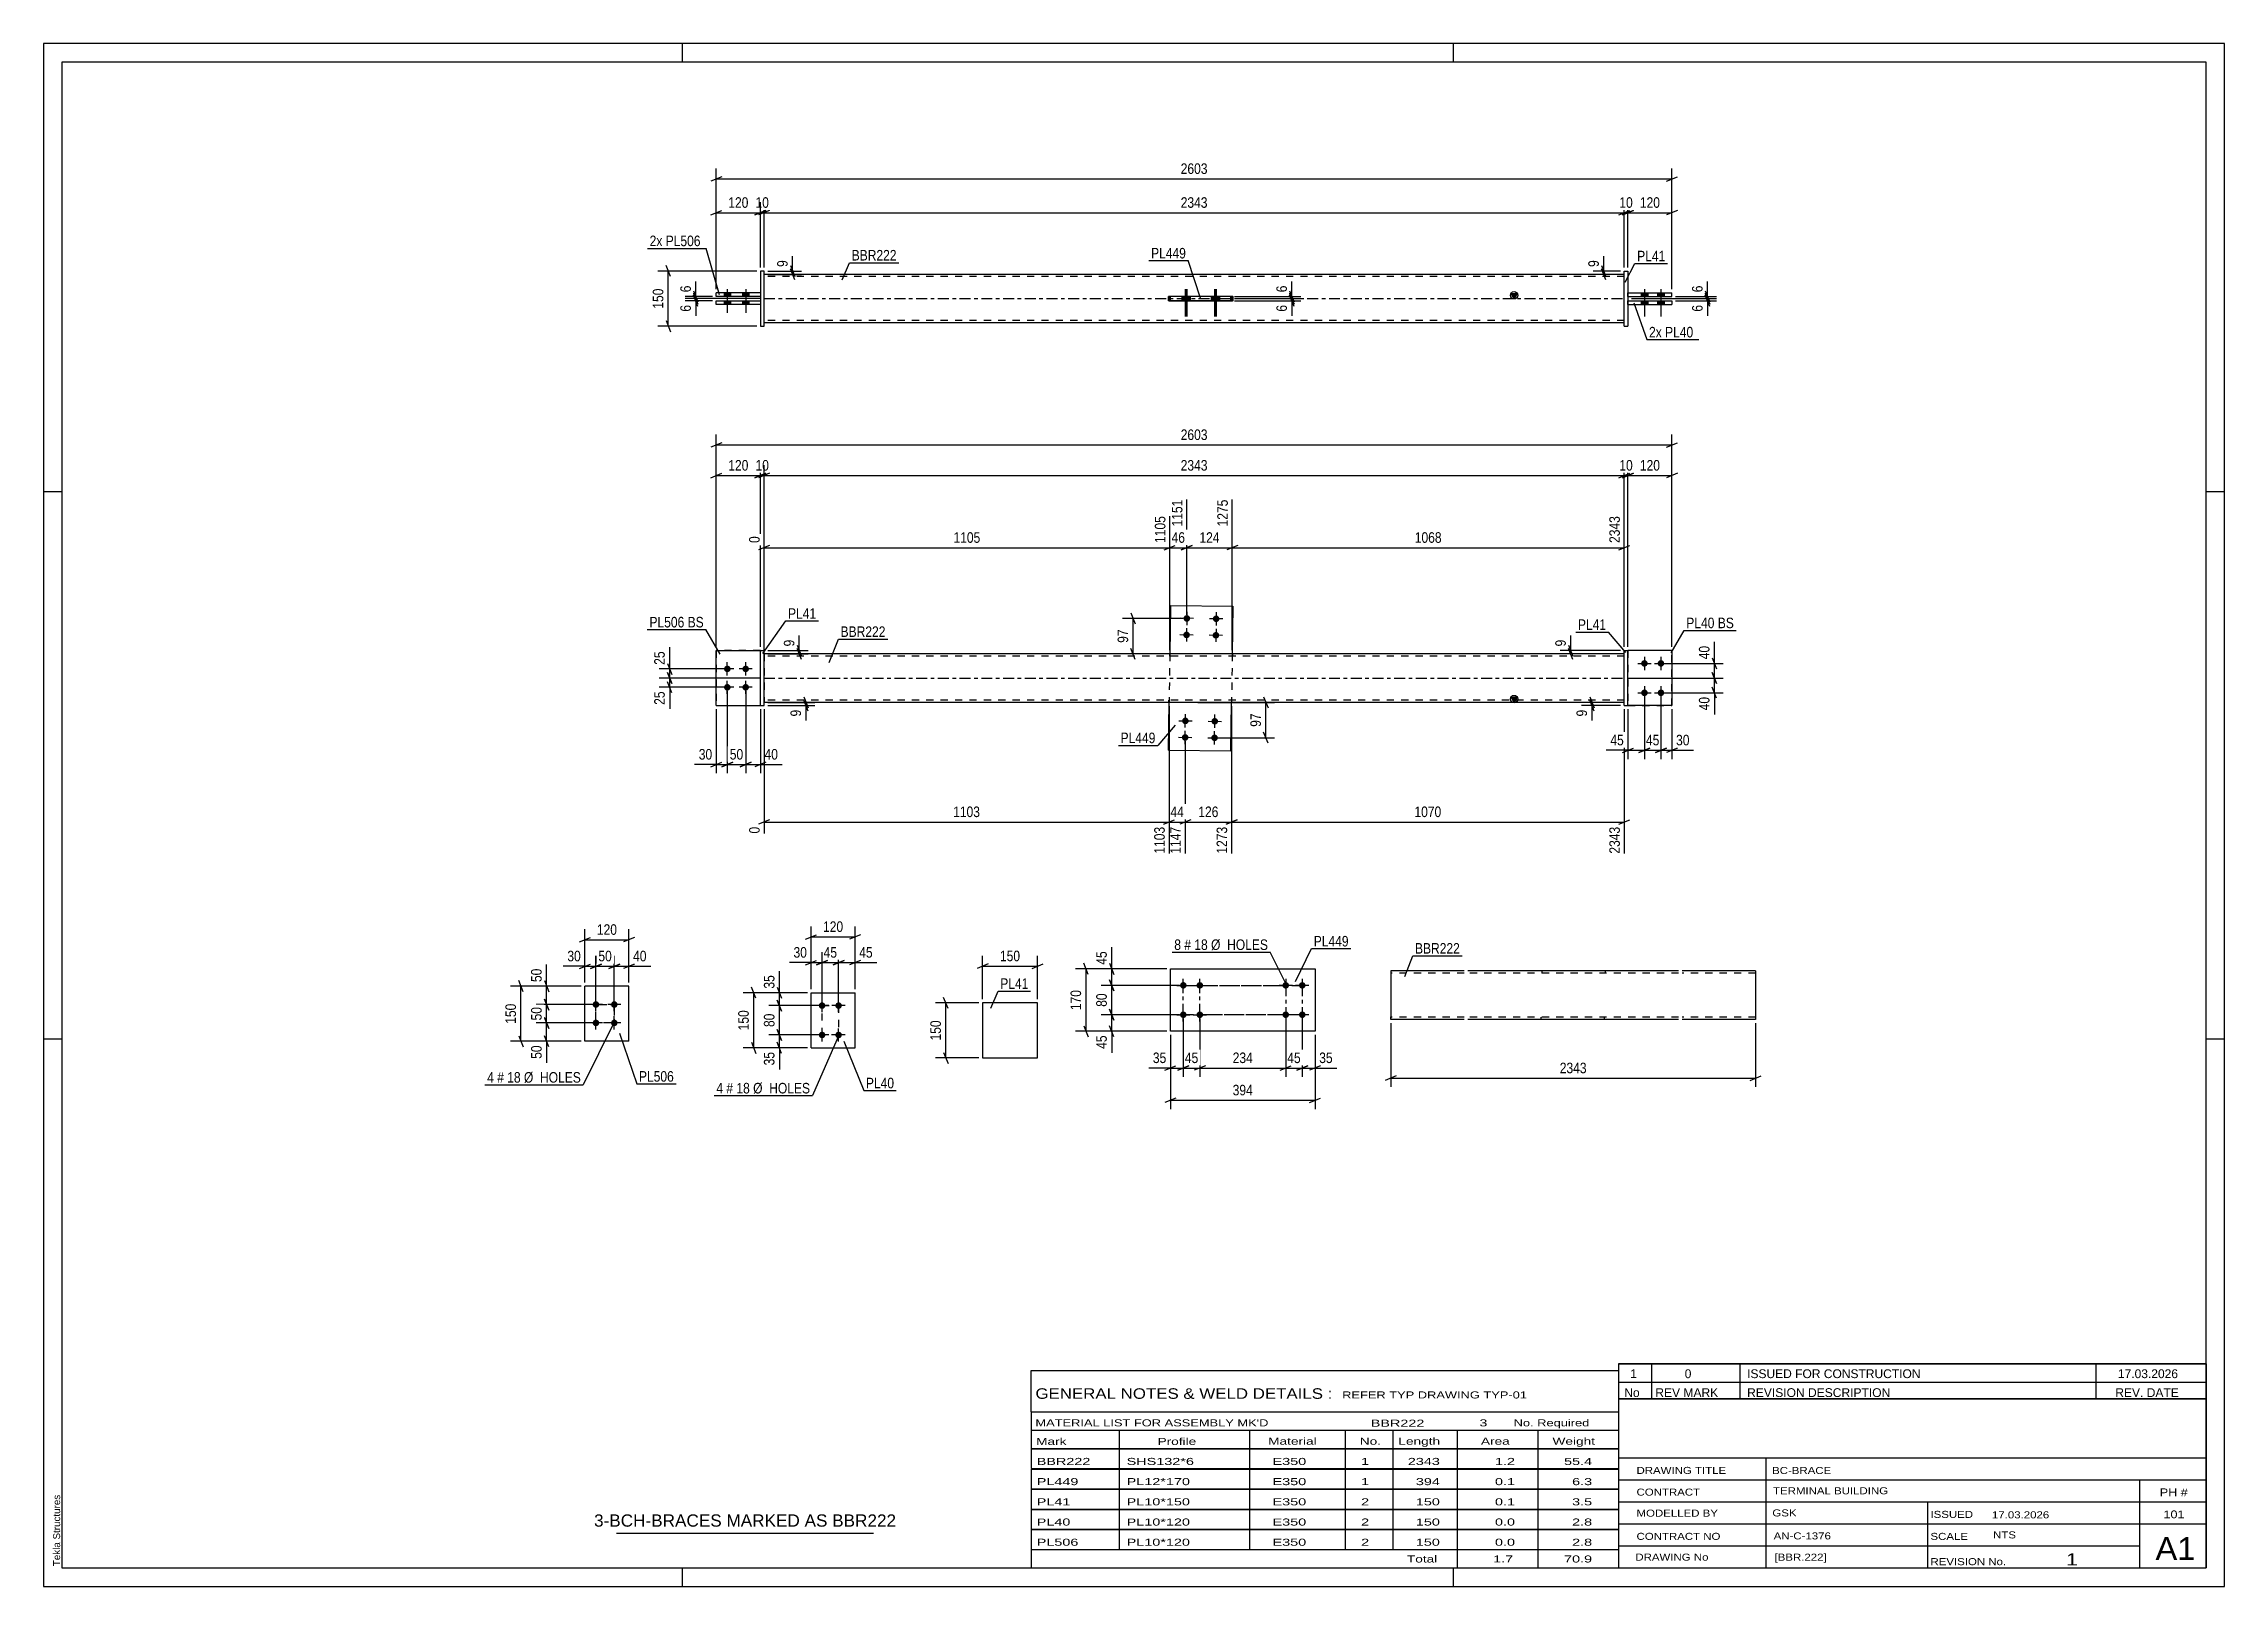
# Model space of a CAD drawing. Header units: millimetres. Extents: x 0 to 594, y 0 to 420.
import ezdxf

# ---------------------------------------------------------------- set-up
doc = ezdxf.new("R2010")
doc.units = ezdxf.units.MM
doc.linetypes.add('DXK_LINE_DOT2', pattern=[3.9198, 1.9599, -1.9599])
doc.linetypes.add('DXK_LINE_DOT3', pattern=[5.9187, 2.979, -0.9799, 0.9799, -0.9799])
doc.styles.add('Arial', font='ARIAL.TTF', dxfattribs={"height": 0.2})
doc.styles.add('Arial Narrow', font='ARIALN.TTF', dxfattribs={"height": 0.2})

# ---------------------------------------------------------------- blocks, each defined once
blk = doc.blocks.new('Unknown-581589913-1129')
at = {"color": 5, "linetype": 'Continuous'}
for p, q in [((594, 420), (0, 420)), ((0, 420), (0, 0)), ((174, 415), (174, 420)), ((384, 415), (384, 420)), ((594, 0), (594, 420)), ((589, 415), (5, 415)), ((5, 415), (5, 5)), ((589, 5), (589, 415)), ((5, 298), (0, 298)), ((594, 298), (589, 298)), ((5, 149), (0, 149)), ((594, 149), (589, 149)), ((0, 0), (594, 0)), ((5, 5), (589, 5)), ((174, 0), (174, 5)), ((384, 0), (384, 5))]:
    blk.add_line(p, q, dxfattribs=at)
at = {"color": 174, "linetype": 'Continuous', "style": 'Arial'}
blk.add_text('Tekla Structures', height=1.9102, rotation=90, dxfattribs=at).set_placement((4.5, 5.5))
blk = doc.blocks.new('Bolt-581589913-4050 - 4048')
at = {"linetype": 'Continuous'}
for points in [[(338.33, 162.72, -1), (338.33, 164.52, -1)], [(342.83, 162.72, -1), (342.83, 164.52, -1)], [(338.33, 154.72, -1), (338.33, 156.52, -1)], [(342.83, 154.72, -1), (342.83, 156.52, -1)]]:
    blk.add_hatch(color=1, dxfattribs=at).paths.add_polyline_path(points)
at = {"color": 1, "linetype": 'Continuous'}
for p, q in [((340.13, 163.62), (336.53, 163.62)), ((338.33, 165.42), (338.33, 161.82)), ((344.63, 163.62), (341.03, 163.62)), ((342.83, 165.42), (342.83, 161.82)), ((340.13, 155.62), (336.53, 155.62)), ((338.33, 157.42), (338.33, 153.82)), ((344.63, 155.62), (341.03, 155.62)), ((342.83, 157.42), (342.83, 153.82))]:
    blk.add_line(p, q, dxfattribs=at)
blk = doc.blocks.new('Part-581589913-4049 - 4048')
at = {"color": 2, "linetype": 'Continuous'}
for p, q in [((306.93, 168.12), (346.33, 168.12)), ((306.93, 151.12), (306.93, 168.12)), ((346.33, 168.12), (346.33, 151.12)), ((346.33, 151.12), (306.93, 151.12))]:
    blk.add_line(p, q, dxfattribs=at)
blk = doc.blocks.new('Bolt-581589913-4051 - 4048')
at = {"linetype": 'Continuous'}
for points in [[(310.43, 164.52, -1), (310.43, 162.72, -1)], [(314.93, 164.52, -1), (314.93, 162.72, -1)], [(310.43, 156.52, -1), (310.43, 154.72, -1)], [(314.93, 156.52, -1), (314.93, 154.72, -1)]]:
    blk.add_hatch(color=1, dxfattribs=at).paths.add_polyline_path(points)
at = {"color": 1, "linetype": 'Continuous'}
for p, q in [((308.63, 163.62), (312.23, 163.62)), ((310.43, 161.82), (310.43, 165.42)), ((313.13, 163.62), (316.73, 163.62)), ((314.93, 161.82), (314.93, 165.42)), ((308.63, 155.62), (312.23, 155.62)), ((310.43, 153.82), (310.43, 157.42)), ((313.13, 155.62), (316.73, 155.62)), ((314.93, 153.82), (314.93, 157.42))]:
    blk.add_line(p, q, dxfattribs=at)
blk = doc.blocks.new('Bolt-581589913-2193 - 2159')
at = {"linetype": 'Continuous'}
for points in [[(212.04, 157.21, -1), (212.04, 159.01, -1)], [(216.54, 157.21, -1), (216.54, 159.01, -1)], [(212.04, 149.21, -1), (212.04, 151.01, -1)], [(216.54, 149.21, -1), (216.54, 151.01, -1)]]:
    blk.add_hatch(color=1, dxfattribs=at).paths.add_polyline_path(points)
at = {"color": 1, "linetype": 'Continuous'}
for p, q in [((213.84, 158.11), (210.24, 158.11)), ((212.04, 156.31), (212.04, 159.91)), ((218.34, 158.11), (214.74, 158.11)), ((216.54, 156.31), (216.54, 159.91)), ((213.84, 150.11), (210.24, 150.11)), ((212.04, 148.31), (212.04, 151.91)), ((218.34, 150.11), (214.74, 150.11)), ((216.54, 148.31), (216.54, 151.91))]:
    blk.add_line(p, q, dxfattribs=at)
blk = doc.blocks.new('Part-581589913-2198 - 2159')
at = {"color": 2, "linetype": 'Continuous'}
for p, q in [((209.04, 146.61), (209.04, 161.61)), ((209.04, 161.61), (221.04, 161.61)), ((221.04, 146.61), (221.04, 161.61)), ((209.04, 146.61), (221.04, 146.61))]:
    blk.add_line(p, q, dxfattribs=at)
blk = doc.blocks.new('Bolt-581589913-1689 - 1671')
at = {"linetype": 'Continuous'}
for points in [[(310.04, 231.14, -1), (311.84, 231.11, -1)], [(310.1, 235.63, -1), (311.9, 235.61, -1)], [(318.04, 231.03, -1), (319.84, 231, -1)], [(318.1, 235.53, -1), (319.9, 235.5, -1)]]:
    blk.add_hatch(color=1, dxfattribs=at).paths.add_polyline_path(points)
at = {"color": 1, "linetype": 'Continuous'}
for p, q in [((309.2, 235.65), (312.8, 235.6)), ((310.92, 229.32), (310.97, 232.92)), ((310.98, 233.82), (311.03, 237.42)), ((317.2, 235.54), (320.8, 235.49)), ((318.92, 229.22), (318.97, 232.82)), ((318.98, 233.72), (319.03, 237.32)), ((309.14, 231.15), (312.74, 231.1)), ((317.14, 231.04), (320.74, 230.99))]:
    blk.add_line(p, q, dxfattribs=at)
blk = doc.blocks.new('Part-581589913-1677 - 1671')
at = {"linetype": 'Continuous'}
blk.add_hatch(color=2, dxfattribs=at).paths.add_polyline_path([(400.53, 240.67), (399.73, 242.07), (401.33, 242.07)])
at = {"color": 2, "linetype": 'Continuous'}
for p, q in [((430.53, 253.87), (196.23, 253.87)), ((430.53, 240.67), (196.23, 240.67)), ((400.53, 240.67), (399.73, 242.07)), ((399.73, 242.07), (401.33, 242.07)), ((401.33, 242.07), (400.53, 240.67))]:
    blk.add_line(p, q, dxfattribs=at)
at = {"color": 7, "linetype": 'DXK_LINE_DOT2'}
for p, q in [((196.23, 253.87), (196.23, 240.67)), ((430.53, 253.27), (196.23, 253.27)), ((306.64, 253.87), (306.64, 253.27)), ((323.85, 253.87), (323.85, 253.27)), ((430.53, 240.67), (430.53, 253.87)), ((430.53, 241.27), (196.23, 241.27)), ((306.47, 240.67), (306.47, 241.27)), ((323.68, 240.67), (323.68, 241.27))]:
    blk.add_line(p, q, dxfattribs=at)
at = {"color": 7, "linetype": 'DXK_LINE_DOT3'}
blk.add_line((196.23, 247.27), (430.53, 247.27), dxfattribs=at)
at = {"color": 2, "linetype": 'Continuous'}
blk.add_circle((400.53, 241.57), 1, dxfattribs=at)
blk = doc.blocks.new('Bolt-581589913-1690 - 1671')
at = {"linetype": 'Continuous'}
for points in [[(312.28, 263.51, -1), (310.48, 263.53, -1)], [(320.27, 263.4, -1), (318.48, 263.43, -1)], [(312.22, 259.01, -1), (310.42, 259.04, -1)], [(320.21, 258.9, -1), (318.41, 258.93, -1)]]:
    blk.add_hatch(color=1, dxfattribs=at).paths.add_polyline_path(points)
at = {"color": 1, "linetype": 'Continuous'}
for p, q in [((313.18, 263.5), (309.58, 263.55)), ((311.4, 265.32), (311.35, 261.72)), ((321.17, 263.39), (317.58, 263.44)), ((319.4, 265.22), (319.35, 261.62)), ((313.12, 259), (309.52, 259.05)), ((311.34, 260.82), (311.29, 257.22)), ((321.11, 258.89), (317.51, 258.94)), ((319.34, 260.72), (319.29, 257.12))]:
    blk.add_line(p, q, dxfattribs=at)
blk = doc.blocks.new('Part-581589913-1682 - 1671')
at = {"color": 2, "linetype": 'Continuous'}
for p, q in [((443.53, 254.77), (431.53, 254.77)), ((443.53, 254.77), (443.53, 239.77)), ((443.53, 239.77), (431.53, 239.77))]:
    blk.add_line(p, q, dxfattribs=at)
at = {"color": 7, "linetype": 'DXK_LINE_DOT2'}
blk.add_line((431.53, 254.77), (431.53, 239.77), dxfattribs=at)
blk = doc.blocks.new('Bolt-581589913-1691 - 1671')
at = {"linetype": 'Continuous'}
for points in [[(186.23, 248.87, -1), (186.23, 250.67, -1)], [(191.23, 248.87, -1), (191.23, 250.67, -1)], [(186.23, 243.87, -1), (186.23, 245.67, -1)], [(191.23, 243.87, -1), (191.23, 245.67, -1)]]:
    blk.add_hatch(color=1, dxfattribs=at).paths.add_polyline_path(points)
at = {"color": 1, "linetype": 'Continuous'}
for p, q in [((188.03, 249.77), (184.43, 249.77)), ((186.23, 247.97), (186.23, 251.57)), ((193.03, 249.77), (189.43, 249.77)), ((191.23, 247.97), (191.23, 251.57)), ((188.03, 244.77), (184.43, 244.77)), ((186.23, 242.97), (186.23, 246.57)), ((193.03, 244.77), (189.43, 244.77)), ((191.23, 242.97), (191.23, 246.57))]:
    blk.add_line(p, q, dxfattribs=at)
blk = doc.blocks.new('Bolt-581589913-1692 - 1671')
at = {"linetype": 'Continuous'}
for points in [[(436.03, 252.17, -1), (436.03, 250.37, -1)], [(440.53, 252.17, -1), (440.53, 250.37, -1)], [(436.03, 244.17, -1), (436.03, 242.37, -1)], [(440.53, 244.17, -1), (440.53, 242.37, -1)]]:
    blk.add_hatch(color=1, dxfattribs=at).paths.add_polyline_path(points)
at = {"color": 1, "linetype": 'Continuous'}
for p, q in [((434.23, 251.27), (437.83, 251.27)), ((436.03, 253.07), (436.03, 249.47)), ((438.73, 251.27), (442.33, 251.27)), ((440.53, 253.07), (440.53, 249.47)), ((436.03, 245.07), (436.03, 241.47)), ((440.53, 245.07), (440.53, 241.47)), ((434.23, 243.27), (437.83, 243.27)), ((438.73, 243.27), (442.33, 243.27))]:
    blk.add_line(p, q, dxfattribs=at)
blk = doc.blocks.new('Part-581589913-1697 - 1671')
at = {"color": 2, "linetype": 'Continuous'}
for p, q in [((306.92, 267.08), (306.75, 253.87)), ((306.92, 267.08), (323.92, 266.86)), ((323.92, 266.86), (323.75, 253.87)), ((306.4, 227.68), (306.57, 240.67)), ((323.39, 227.46), (323.57, 240.67)), ((306.4, 227.68), (323.39, 227.46))]:
    blk.add_line(p, q, dxfattribs=at)
at = {"color": 7, "linetype": 'DXK_LINE_DOT2'}
for p, q in [((306.75, 253.87), (306.57, 240.67)), ((323.75, 253.87), (323.57, 240.67))]:
    blk.add_line(p, q, dxfattribs=at)
blk = doc.blocks.new('Part-581589913-1702 - 1671')
at = {"color": 2, "linetype": 'Continuous'}
for p, q in [((195.23, 239.77), (195.23, 254.77)), ((195.23, 254.77), (196.23, 254.77)), ((196.23, 239.77), (196.23, 254.77)), ((195.23, 239.77), (196.23, 239.77))]:
    blk.add_line(p, q, dxfattribs=at)
blk = doc.blocks.new('Part-581589913-1707 - 1671')
at = {"color": 7, "linetype": 'DXK_LINE_DOT2'}
for p, q in [((195.23, 254.77), (183.23, 254.77)), ((183.23, 254.77), (183.23, 239.77)), ((195.23, 239.77), (195.23, 254.77)), ((183.23, 239.77), (195.23, 239.77))]:
    blk.add_line(p, q, dxfattribs=at)
blk = doc.blocks.new('Part-581589913-1712 - 1671')
at = {"color": 2, "linetype": 'Continuous'}
for p, q in [((183.23, 239.77), (183.23, 254.77)), ((183.23, 254.77), (195.23, 254.77)), ((183.23, 239.77), (195.23, 239.77))]:
    blk.add_line(p, q, dxfattribs=at)
at = {"color": 7, "linetype": 'DXK_LINE_DOT2'}
blk.add_line((195.23, 239.77), (195.23, 254.77), dxfattribs=at)
blk = doc.blocks.new('Part-581589913-1713 - 1671')
at = {"color": 2, "linetype": 'Continuous'}
for p, q in [((430.53, 254.77), (431.53, 254.77)), ((430.53, 239.77), (430.53, 254.77)), ((431.53, 239.77), (431.53, 254.77)), ((430.53, 239.77), (430.53, 239.77)), ((430.53, 239.77), (431.53, 239.77))]:
    blk.add_line(p, q, dxfattribs=at)
at = {"color": 7, "linetype": 'DXK_LINE_DOT2'}
for p, q in [((430.53, 254.77), (431.53, 254.77)), ((430.53, 239.77), (431.53, 239.77))]:
    blk.add_line(p, q, dxfattribs=at)
blk = doc.blocks.new('Part-581589913-1718 - 1671')
at = {"color": 7, "linetype": 'DXK_LINE_DOT2'}
for p, q in [((443.53, 254.77), (431.53, 254.77)), ((431.53, 254.77), (431.53, 239.77)), ((443.53, 239.77), (443.53, 254.77)), ((431.53, 239.77), (443.53, 239.77))]:
    blk.add_line(p, q, dxfattribs=at)
blk = doc.blocks.new('Part-581589913-1455 - 1366')
at = {"linetype": 'Continuous'}
blk.add_hatch(color=2, dxfattribs=at).paths.add_polyline_path([(400.53, 350.58), (399.73, 351.98), (401.33, 351.98)])
at = {"color": 2, "linetype": 'Continuous'}
for p, q in [((430.53, 357.18), (196.23, 357.18)), ((306.64, 351.28), (323.85, 351.28)), ((306.64, 351.28), (306.64, 349.88)), ((323.68, 351.18), (323.68, 351.28)), ((323.85, 351.28), (323.85, 351.18)), ((400.53, 350.58), (399.73, 351.98)), ((399.73, 351.98), (401.33, 351.98)), ((401.33, 351.98), (400.53, 350.58)), ((323.85, 349.88), (306.64, 349.88)), ((323.68, 349.98), (323.68, 349.88)), ((323.85, 349.98), (323.85, 349.88)), ((430.53, 343.98), (196.23, 343.98))]:
    blk.add_line(p, q, dxfattribs=at)
at = {"color": 7, "linetype": 'DXK_LINE_DOT2'}
for p, q in [((196.23, 343.98), (196.23, 357.18)), ((430.53, 356.58), (196.23, 356.58)), ((430.53, 343.98), (430.53, 357.18)), ((306.47, 351.28), (306.47, 349.88)), ((306.47, 351.28), (306.64, 351.28)), ((323.68, 351.28), (323.68, 349.98)), ((323.85, 351.28), (323.85, 349.98)), ((430.53, 344.58), (196.23, 344.58)), ((306.64, 349.88), (306.47, 349.88))]:
    blk.add_line(p, q, dxfattribs=at)
at = {"color": 7, "linetype": 'DXK_LINE_DOT3'}
blk.add_line((196.23, 350.58), (430.53, 350.58), dxfattribs=at)
at = {"color": 2, "linetype": 'Continuous'}
blk.add_circle((400.53, 351.48), 1, dxfattribs=at)
blk = doc.blocks.new('Part-581589913-1417 - 1366')
at = {"color": 2, "linetype": 'Continuous'}
for p, q in [((183.23, 349.98), (195.23, 349.98)), ((183.23, 348.98), (183.23, 349.98)), ((195.23, 348.98), (183.23, 348.98)), ((195.23, 349.98), (195.23, 348.98))]:
    blk.add_line(p, q, dxfattribs=at)
blk = doc.blocks.new('Bolt-581589913-1369 - 1366')
at = {"linetype": 'Continuous'}
for points in [[(436.93, 352.18), (435.13, 352.18), (435.13, 351.18), (436.93, 351.18)], [(436.93, 352.18), (435.13, 352.18), (435.13, 351.18), (436.93, 351.18)], [(441.43, 352.18), (439.63, 352.18), (439.63, 351.18), (441.43, 351.18)], [(441.43, 352.18), (439.63, 352.18), (439.63, 351.18), (441.43, 351.18)], [(436.93, 349.98), (435.13, 349.98), (435.13, 348.98), (436.93, 348.98)], [(436.93, 349.98), (435.13, 349.98), (435.13, 348.98), (436.93, 348.98)], [(441.43, 349.98), (439.63, 349.98), (439.63, 348.98), (441.43, 348.98)], [(441.43, 349.98), (439.63, 349.98), (439.63, 348.98), (441.43, 348.98)]]:
    blk.add_hatch(color=1, dxfattribs=at).paths.add_polyline_path(points)
at = {"color": 1, "linetype": 'Continuous'}
for p, q in [((435.13, 352.18), (435.13, 351.18)), ((435.13, 352.18), (435.13, 351.18)), ((436.03, 353.18), (436.03, 345.68)), ((436.03, 353.18), (436.03, 345.68)), ((436.93, 352.18), (436.93, 351.18)), ((436.93, 352.18), (436.93, 351.18)), ((439.63, 352.18), (439.63, 351.18)), ((439.63, 352.18), (439.63, 351.18)), ((440.53, 353.18), (440.53, 345.68)), ((440.53, 353.18), (440.53, 345.68)), ((441.43, 352.18), (441.43, 351.18)), ((441.43, 352.18), (441.43, 351.18)), ((435.13, 349.98), (435.13, 348.98)), ((435.13, 349.98), (435.13, 348.98)), ((436.93, 349.98), (436.93, 348.98)), ((436.93, 349.98), (436.93, 348.98)), ((439.63, 349.98), (439.63, 348.98)), ((439.63, 349.98), (439.63, 348.98)), ((441.43, 349.98), (441.43, 348.98)), ((441.43, 349.98), (441.43, 348.98))]:
    blk.add_line(p, q, dxfattribs=at)
blk = doc.blocks.new('Bolt-581589913-1434 - 1366')
at = {"linetype": 'Continuous'}
for points in [[(310.04, 349.98), (311.84, 349.98), (311.84, 351.18), (310.04, 351.18)], [(310.1, 349.98), (311.9, 349.98), (311.9, 351.18), (310.1, 351.18)], [(318.04, 349.98), (319.84, 349.98), (319.84, 351.18), (318.04, 351.18)], [(318.1, 349.98), (319.9, 349.98), (319.9, 351.18), (318.1, 351.18)]]:
    blk.add_hatch(color=1, dxfattribs=at).paths.add_polyline_path(points)
at = {"color": 1, "linetype": 'Continuous'}
for p, q in [((310.04, 351.18), (310.04, 349.98)), ((310.1, 351.18), (310.1, 349.98)), ((310.94, 353.18), (310.94, 345.68)), ((311, 353.18), (311, 345.68)), ((311.84, 351.18), (311.84, 349.98)), ((311.9, 351.18), (311.9, 349.98)), ((318.04, 351.18), (318.04, 349.98)), ((318.1, 351.18), (318.1, 349.98)), ((318.94, 353.18), (318.94, 345.68)), ((319, 353.18), (319, 345.68)), ((319.84, 351.18), (319.84, 349.98)), ((319.9, 351.18), (319.9, 349.98))]:
    blk.add_line(p, q, dxfattribs=at)
blk = doc.blocks.new('Bolt-581589913-1370 - 1366')
at = {"linetype": 'Continuous'}
for points in [[(185.33, 351.18), (187.13, 351.18), (187.13, 352.18), (185.33, 352.18)], [(185.33, 351.18), (187.13, 351.18), (187.13, 352.18), (185.33, 352.18)], [(190.33, 351.18), (192.13, 351.18), (192.13, 352.18), (190.33, 352.18)], [(190.33, 351.18), (192.13, 351.18), (192.13, 352.18), (190.33, 352.18)], [(185.33, 348.98), (187.13, 348.98), (187.13, 349.98), (185.33, 349.98)], [(185.33, 348.98), (187.13, 348.98), (187.13, 349.98), (185.33, 349.98)], [(190.33, 348.98), (192.13, 348.98), (192.13, 349.98), (190.33, 349.98)], [(190.33, 348.98), (192.13, 348.98), (192.13, 349.98), (190.33, 349.98)]]:
    blk.add_hatch(color=1, dxfattribs=at).paths.add_polyline_path(points)
at = {"color": 1, "linetype": 'Continuous'}
for p, q in [((185.33, 352.18), (185.33, 351.18)), ((185.33, 352.18), (185.33, 351.18)), ((186.23, 353.18), (186.23, 346.68)), ((186.23, 353.18), (186.23, 346.68)), ((187.13, 352.18), (187.13, 351.18)), ((187.13, 352.18), (187.13, 351.18)), ((190.33, 352.18), (190.33, 351.18)), ((190.33, 352.18), (190.33, 351.18)), ((191.23, 353.18), (191.23, 346.68)), ((191.23, 353.18), (191.23, 346.68)), ((192.13, 352.18), (192.13, 351.18)), ((192.13, 352.18), (192.13, 351.18)), ((185.33, 349.98), (185.33, 348.98)), ((185.33, 349.98), (185.33, 348.98)), ((187.13, 349.98), (187.13, 348.98)), ((187.13, 349.98), (187.13, 348.98)), ((190.33, 349.98), (190.33, 348.98)), ((190.33, 349.98), (190.33, 348.98)), ((192.13, 349.98), (192.13, 348.98)), ((192.13, 349.98), (192.13, 348.98))]:
    blk.add_line(p, q, dxfattribs=at)
blk = doc.blocks.new('Part-581589913-1412 - 1366')
at = {"color": 2, "linetype": 'Continuous'}
for p, q in [((195.23, 352.18), (183.23, 352.18)), ((183.23, 351.18), (183.23, 352.18)), ((195.23, 351.18), (183.23, 351.18)), ((195.23, 352.18), (195.23, 351.18))]:
    blk.add_line(p, q, dxfattribs=at)
blk = doc.blocks.new('Part-581589913-1460 - 1366')
at = {"color": 2, "linetype": 'Continuous'}
for p, q in [((431.53, 349.98), (443.53, 349.98)), ((431.53, 348.98), (431.53, 349.98)), ((431.53, 348.98), (431.53, 348.98)), ((431.53, 348.98), (443.53, 348.98)), ((443.53, 349.98), (443.53, 348.98))]:
    blk.add_line(p, q, dxfattribs=at)
at = {"color": 7, "linetype": 'DXK_LINE_DOT2'}
for p, q in [((431.53, 349.98), (443.53, 349.98)), ((431.53, 348.98), (443.53, 348.98))]:
    blk.add_line(p, q, dxfattribs=at)
blk = doc.blocks.new('Part-581589913-1396 - 1366')
at = {"color": 7, "linetype": 'DXK_LINE_DOT2'}
for p, q in [((306.4, 349.98), (306.4, 351.18)), ((306.64, 351.18), (306.4, 351.18)), ((323.39, 349.98), (323.39, 351.18)), ((306.64, 349.98), (306.4, 349.98))]:
    blk.add_line(p, q, dxfattribs=at)
at = {"color": 2, "linetype": 'Continuous'}
for p, q in [((323.92, 351.18), (306.64, 351.18)), ((306.92, 349.98), (306.92, 351.18)), ((323.92, 351.18), (323.92, 349.98)), ((323.92, 349.98), (306.64, 349.98))]:
    blk.add_line(p, q, dxfattribs=at)
blk = doc.blocks.new('Part-581589913-1397 - 1366')
at = {"color": 2, "linetype": 'Continuous'}
for p, q in [((196.23, 358.08), (195.23, 358.08)), ((195.23, 358.08), (195.23, 343.08)), ((196.23, 343.08), (196.23, 358.08)), ((195.23, 343.08), (196.23, 343.08))]:
    blk.add_line(p, q, dxfattribs=at)
blk = doc.blocks.new('Part-581589913-1432 - 1366')
at = {"color": 2, "linetype": 'Continuous'}
for p, q in [((430.53, 358.08), (430.53, 358.08)), ((430.53, 343.08), (430.53, 358.08)), ((430.53, 358.08), (431.53, 358.08)), ((431.53, 358.08), (431.53, 358.08)), ((431.53, 358.08), (431.53, 343.08)), ((430.53, 343.08), (431.53, 343.08)), ((430.53, 343.08), (430.53, 343.08)), ((431.53, 343.08), (431.53, 343.08))]:
    blk.add_line(p, q, dxfattribs=at)
at = {"color": 7, "linetype": 'DXK_LINE_DOT2'}
for p, q in [((430.53, 358.08), (431.53, 358.08)), ((430.53, 343.08), (431.53, 343.08)), ((431.53, 343.08), (431.53, 343.08))]:
    blk.add_line(p, q, dxfattribs=at)
blk = doc.blocks.new('Bolt-581589913-1435 - 1366')
at = {"linetype": 'Continuous'}
for points in [[(312.22, 351.18), (310.42, 351.18), (310.42, 349.98), (312.22, 349.98)], [(312.28, 351.18), (310.48, 351.18), (310.48, 349.98), (312.28, 349.98)], [(320.21, 351.18), (318.41, 351.18), (318.41, 349.98), (320.21, 349.98)], [(320.27, 351.18), (318.47, 351.18), (318.47, 349.98), (320.27, 349.98)]]:
    blk.add_hatch(color=1, dxfattribs=at).paths.add_polyline_path(points)
at = {"color": 1, "linetype": 'Continuous'}
for p, q in [((310.42, 351.18), (310.42, 349.98)), ((310.48, 351.18), (310.48, 349.98)), ((311.32, 353.18), (311.32, 345.68)), ((311.38, 353.18), (311.38, 345.68)), ((312.22, 351.18), (312.22, 349.98)), ((312.28, 351.18), (312.28, 349.98)), ((318.41, 351.18), (318.41, 349.98)), ((318.47, 351.18), (318.47, 349.98)), ((319.31, 353.18), (319.31, 345.68)), ((319.37, 353.18), (319.37, 345.68)), ((320.21, 351.18), (320.21, 349.98)), ((320.27, 351.18), (320.27, 349.98))]:
    blk.add_line(p, q, dxfattribs=at)
blk = doc.blocks.new('Part-581589913-1465 - 1366')
at = {"color": 2, "linetype": 'Continuous'}
for p, q in [((431.53, 352.18), (443.53, 352.18)), ((431.53, 351.18), (431.53, 352.18)), ((431.53, 351.18), (431.53, 351.18)), ((431.53, 351.18), (443.53, 351.18)), ((443.53, 351.18), (443.53, 352.18))]:
    blk.add_line(p, q, dxfattribs=at)
at = {"color": 7, "linetype": 'DXK_LINE_DOT2'}
for p, q in [((431.53, 352.18), (443.53, 352.18)), ((431.53, 351.18), (443.53, 351.18))]:
    blk.add_line(p, q, dxfattribs=at)
blk = doc.blocks.new('Part-581589913-4058 - 4057')
at = {"color": 2, "linetype": 'Continuous'}
for p, q in [((159.44, 163.4), (147.44, 163.4)), ((147.44, 148.4), (147.44, 163.4)), ((159.44, 148.4), (159.44, 163.4)), ((159.44, 148.4), (147.44, 148.4))]:
    blk.add_line(p, q, dxfattribs=at)
blk = doc.blocks.new('Bolt-581589913-4059 - 4057')
at = {"linetype": 'Continuous'}
for points in [[(150.44, 157.5, -1), (150.44, 159.3, -1)], [(155.44, 157.5, -1), (155.44, 159.3, -1)], [(150.44, 152.5, -1), (150.44, 154.3, -1)], [(155.44, 152.5, -1), (155.44, 154.3, -1)]]:
    blk.add_hatch(color=1, dxfattribs=at).paths.add_polyline_path(points)
at = {"color": 1, "linetype": 'Continuous'}
for p, q in [((152.24, 158.4), (148.64, 158.4)), ((150.44, 156.6), (150.44, 160.2)), ((150.44, 151.6), (150.44, 155.2)), ((157.24, 158.4), (153.64, 158.4)), ((155.44, 156.6), (155.44, 160.2)), ((155.44, 151.6), (155.44, 155.2)), ((152.24, 153.4), (148.64, 153.4)), ((157.24, 153.4), (153.64, 153.4))]:
    blk.add_line(p, q, dxfattribs=at)
blk = doc.blocks.new('Part-581589913-2402 - 2396')
at = {"color": 2, "linetype": 'Continuous'}
for p, q in [((270.74, 158.85), (255.74, 158.85)), ((255.74, 158.85), (255.74, 143.85)), ((270.74, 143.85), (270.74, 158.85)), ((255.74, 143.85), (270.74, 143.85))]:
    blk.add_line(p, q, dxfattribs=at)
blk = doc.blocks.new('Part-581589913-2433 - 2427')
at = {"color": 2, "linetype": 'Continuous'}
for p, q in [((386.94, 167.55), (366.94, 167.55)), ((366.94, 167.55), (366.94, 166.35)), ((366.94, 166.35), (366.94, 155.09)), ((445.32, 167.55), (387.94, 167.55)), ((466.32, 167.55), (446.32, 167.55)), ((466.32, 167.55), (466.32, 167.46)), ((466.32, 167.46), (466.32, 166.35)), ((466.32, 166.35), (466.32, 154.35)), ((366.94, 154.44), (366.94, 155.09)), ((366.94, 154.35), (366.94, 154.44)), ((386.94, 154.35), (366.94, 154.35)), ((445.32, 154.35), (387.94, 154.35)), ((466.32, 154.35), (446.32, 154.35))]:
    blk.add_line(p, q, dxfattribs=at)
at = {"color": 7, "linetype": 'DXK_LINE_DOT2'}
for p, q in [((386.94, 166.95), (366.94, 166.95)), ((445.32, 166.95), (387.94, 166.95)), ((408.11, 167.55), (408.11, 166.95)), ((425.32, 167.55), (425.32, 166.95)), ((466.32, 166.95), (446.32, 166.95)), ((466.32, 167.2), (466.32, 166.35)), ((366.94, 155.09), (366.94, 154.7)), ((366.94, 154.95), (366.94, 155)), ((386.94, 154.95), (366.94, 154.95)), ((445.32, 154.95), (387.94, 154.95)), ((407.94, 154.35), (407.94, 154.95)), ((425.15, 154.35), (425.15, 154.95)), ((466.32, 154.95), (446.32, 154.95)), ((466.32, 155), (466.32, 155.09)), ((466.32, 154.95), (466.32, 155)), ((466.32, 154.95), (466.32, 155))]:
    blk.add_line(p, q, dxfattribs=at)
blk = doc.blocks.new('Rectangle-581589913-4381 - 4048')
at = {"color": 1, "linetype": 'DXK_LINE_DOT3'}
blk.add_lwpolyline([(310.43, 163.62), (342.83, 163.62), (342.83, 155.62), (310.43, 155.62), (310.43, 163.62)], close=True, dxfattribs=at)
blk = doc.blocks.new('Rectangle-581589913-2382 - 2159')
at = {"color": 1, "linetype": 'DXK_LINE_DOT2'}
blk.add_lwpolyline([(212.04, 158.11), (216.54, 158.11), (216.54, 150.11), (212.04, 150.11), (212.04, 158.11)], close=True, dxfattribs=at)
blk = doc.blocks.new('Rectangle-581589913-4421 - 4057')
at = {"color": 1, "linetype": 'DXK_LINE_DOT3'}
blk.add_lwpolyline([(150.44, 158.4), (155.44, 158.4), (155.44, 153.4), (150.44, 153.4), (150.44, 158.4)], close=True, dxfattribs=at)
blk = doc.blocks.new('Rectangle-581589913-4391 - 4048')
at = {"color": 1, "linetype": 'DXK_LINE_DOT3'}
blk.add_lwpolyline([(314.93, 163.62), (338.33, 163.62), (338.33, 155.62), (314.93, 155.62), (314.93, 163.62)], close=True, dxfattribs=at)
blk = doc.blocks.new('StraightDimension-581589913-4066 - 4048')
at = {"color": 7, "linetype": 'Continuous'}
for p, q in [((342.83, 154.62), (342.83, 138.72)), ((346.33, 150.12), (346.33, 138.72)), ((341.33, 140.52), (344.33, 141.72)), ((342.83, 141.12), (346.33, 141.12)), ((347.83, 141.72), (344.83, 140.52))]:
    blk.add_line(p, q, dxfattribs=at)
at = {"color": 0}
blk.add_wipeout([(351.71, 141.87), (351.71, 146.07), (346.85, 146.07), (346.85, 141.87)], dxfattribs=at)
at = {"color": 7, "linetype": 'Continuous'}
blk.add_line((346.33, 141.12), (352.23, 141.12), dxfattribs=at)
blk.add_line((346.33, 141.12), (352.23, 141.12), dxfattribs=at)
at = {"color": 3, "style": 'Arial Narrow'}
blk.add_text('35', height=2.863, dxfattribs=at).set_placement((347.45, 142.47))
blk = doc.blocks.new('StraightDimension-581589913-4106 - 4048')
at = {"color": 7, "linetype": 'Continuous'}
for p, q in [((305.93, 168.12), (281.08, 168.12)), ((284.53, 166.62), (283.33, 169.62)), ((283.93, 151.12), (283.93, 168.12)), ((305.93, 151.12), (281.08, 151.12)), ((283.33, 152.62), (284.53, 149.62))]:
    blk.add_line(p, q, dxfattribs=at)
at = {"color": 0}
blk.add_wipeout([(283.18, 162.96), (278.98, 162.96), (278.98, 156.27), (283.18, 156.27)], dxfattribs=at)
at = {"color": 3, "style": 'Arial Narrow'}
blk.add_text('170', height=2.863, rotation=90.00021, dxfattribs=at).set_placement((282.58, 156.87))
blk = doc.blocks.new('StraightDimension-581589913-4067 - 4048')
at = {"color": 7, "linetype": 'Continuous'}
for p, q in [((338.33, 154.62), (338.33, 138.72)), ((342.83, 154.62), (342.83, 138.72)), ((336.83, 140.52), (339.83, 141.72)), ((338.33, 141.12), (342.83, 141.12)), ((344.33, 141.72), (341.33, 140.52))]:
    blk.add_line(p, q, dxfattribs=at)
at = {"color": 0}
blk.add_wipeout([(343.01, 141.87), (343.01, 146.07), (338.15, 146.07), (338.15, 141.87)], dxfattribs=at)
at = {"color": 3, "style": 'Arial Narrow'}
blk.add_text('45', height=2.863, dxfattribs=at).set_placement((338.75, 142.47))
blk = doc.blocks.new('StraightDimension-581589913-4068 - 4048')
at = {"color": 7, "linetype": 'Continuous'}
for p, q in [((314.93, 154.62), (314.93, 138.72)), ((338.33, 154.62), (338.33, 138.72)), ((316.43, 141.72), (313.43, 140.52)), ((314.93, 141.12), (338.33, 141.12)), ((336.83, 140.52), (339.83, 141.72))]:
    blk.add_line(p, q, dxfattribs=at)
at = {"color": 0}
blk.add_wipeout([(329.97, 141.87), (329.97, 146.07), (323.28, 146.07), (323.28, 141.87)], dxfattribs=at)
at = {"color": 3, "style": 'Arial Narrow'}
blk.add_text('234', height=2.863, dxfattribs=at).set_placement((323.88, 142.47))
blk = doc.blocks.new('StraightDimension-581589913-4069 - 4048')
at = {"color": 7, "linetype": 'Continuous'}
for p, q in [((310.43, 154.62), (310.43, 138.72)), ((314.93, 154.62), (314.93, 138.72)), ((308.93, 140.52), (311.93, 141.72)), ((310.43, 141.12), (314.93, 141.12)), ((316.43, 141.72), (313.43, 140.52))]:
    blk.add_line(p, q, dxfattribs=at)
at = {"color": 0}
blk.add_wipeout([(315.1, 141.87), (315.1, 146.07), (310.25, 146.07), (310.25, 141.87)], dxfattribs=at)
at = {"color": 3, "style": 'Arial Narrow'}
blk.add_text('45', height=2.863, dxfattribs=at).set_placement((310.85, 142.47))
blk = doc.blocks.new('StraightDimension-581589913-4070 - 4048')
at = {"color": 7, "linetype": 'Continuous'}
for p, q in [((310.43, 154.62), (310.43, 138.72)), ((306.93, 150.12), (306.93, 138.72)), ((305.43, 140.52), (308.43, 141.72)), ((306.93, 141.12), (310.43, 141.12)), ((311.93, 141.72), (308.93, 140.52))]:
    blk.add_line(p, q, dxfattribs=at)
at = {"color": 0}
blk.add_wipeout([(306.4, 141.87), (306.4, 146.07), (301.54, 146.07), (301.54, 141.87)], dxfattribs=at)
at = {"color": 7, "linetype": 'Continuous'}
blk.add_line((306.93, 141.12), (301.02, 141.12), dxfattribs=at)
blk.add_line((306.93, 141.12), (301.02, 141.12), dxfattribs=at)
at = {"color": 3, "style": 'Arial Narrow'}
blk.add_text('35', height=2.863, dxfattribs=at).set_placement((302.14, 142.47))
blk = doc.blocks.new('StraightDimension-581589913-4086 - 4048')
at = {"color": 7, "linetype": 'Continuous'}
for p, q in [((306.93, 150.12), (306.93, 129.93)), ((346.33, 150.12), (346.33, 129.93)), ((308.43, 132.93), (305.43, 131.73)), ((306.93, 132.33), (346.33, 132.33)), ((344.83, 131.73), (347.83, 132.93))]:
    blk.add_line(p, q, dxfattribs=at)
at = {"color": 0}
blk.add_wipeout([(329.97, 133.08), (329.97, 137.28), (323.28, 137.28), (323.28, 133.08)], dxfattribs=at)
at = {"color": 3, "style": 'Arial Narrow'}
blk.add_text('394', height=2.863, dxfattribs=at).set_placement((323.88, 133.68))
blk = doc.blocks.new('StraightDimension-581589913-4090 - 4048')
at = {"color": 7, "linetype": 'Continuous'}
for p, q in [((305.93, 168.12), (288.08, 168.12)), ((290.33, 169.62), (291.53, 166.62)), ((290.93, 163.62), (290.93, 168.12)), ((309.43, 163.62), (288.08, 163.62)), ((291.53, 162.12), (290.33, 165.12))]:
    blk.add_line(p, q, dxfattribs=at)
at = {"color": 0}
blk.add_wipeout([(290.18, 173.5), (285.98, 173.5), (285.98, 168.64), (290.18, 168.64)], dxfattribs=at)
at = {"color": 7, "linetype": 'Continuous'}
blk.add_line((290.93, 168.12), (290.93, 174.02), dxfattribs=at)
blk.add_line((290.93, 168.12), (290.93, 174.02), dxfattribs=at)
at = {"color": 3, "style": 'Arial Narrow'}
blk.add_text('45', height=2.863, rotation=90.00021, dxfattribs=at).set_placement((289.58, 169.24))
blk = doc.blocks.new('StraightDimension-581589913-4091 - 4048')
at = {"color": 7, "linetype": 'Continuous'}
for p, q in [((309.43, 163.62), (288.08, 163.62)), ((290.33, 165.12), (291.53, 162.12)), ((290.93, 155.62), (290.93, 163.62)), ((309.43, 155.62), (288.08, 155.62)), ((291.53, 154.12), (290.33, 157.12))]:
    blk.add_line(p, q, dxfattribs=at)
at = {"color": 0}
blk.add_wipeout([(290.18, 162.04), (285.98, 162.04), (285.98, 157.19), (290.18, 157.19)], dxfattribs=at)
at = {"color": 3, "style": 'Arial Narrow'}
blk.add_text('80', height=2.863, rotation=90.00021, dxfattribs=at).set_placement((289.58, 157.79))
blk = doc.blocks.new('StraightDimension-581589913-4092 - 4048')
at = {"color": 7, "linetype": 'Continuous'}
for p, q in [((309.43, 155.62), (288.08, 155.62)), ((290.33, 157.12), (291.53, 154.12)), ((290.93, 151.12), (290.93, 155.62)), ((305.93, 151.12), (288.08, 151.12)), ((291.53, 149.62), (290.33, 152.62))]:
    blk.add_line(p, q, dxfattribs=at)
at = {"color": 0}
blk.add_wipeout([(290.18, 150.59), (285.98, 150.59), (285.98, 145.73), (290.18, 145.73)], dxfattribs=at)
at = {"color": 7, "linetype": 'Continuous'}
blk.add_line((290.93, 151.12), (290.93, 145.21), dxfattribs=at)
blk.add_line((290.93, 151.12), (290.93, 145.21), dxfattribs=at)
at = {"color": 3, "style": 'Arial Narrow'}
blk.add_text('45', height=2.863, rotation=90.00021, dxfattribs=at).set_placement((289.58, 146.33))
blk = doc.blocks.new('StraightDimension-581589913-2275 - 2159')
at = {"color": 7, "linetype": 'Continuous'}
for p, q in [((208.04, 161.61), (197.56, 161.61)), ((199.81, 163.11), (201.01, 160.11)), ((200.41, 158.11), (200.41, 161.61)), ((211.04, 158.11), (197.56, 158.11)), ((201.01, 156.61), (199.81, 159.61))]:
    blk.add_line(p, q, dxfattribs=at)
at = {"color": 0}
blk.add_wipeout([(199.66, 166.99), (195.46, 166.99), (195.46, 162.13), (199.66, 162.13)], dxfattribs=at)
at = {"color": 7, "linetype": 'Continuous'}
blk.add_line((200.41, 161.61), (200.41, 167.52), dxfattribs=at)
blk.add_line((200.41, 161.61), (200.41, 167.52), dxfattribs=at)
at = {"color": 3, "style": 'Arial Narrow'}
blk.add_text('35', height=2.863, rotation=90.00021, dxfattribs=at).set_placement((199.06, 162.73))
blk = doc.blocks.new('StraightDimension-581589913-2298 - 2159')
at = {"color": 7, "linetype": 'Continuous'}
for p, q in [((211.04, 150.11), (197.56, 150.11)), ((199.81, 151.61), (201.01, 148.61)), ((200.41, 146.61), (200.41, 150.11)), ((208.04, 146.61), (197.56, 146.61)), ((201.01, 145.11), (199.81, 148.11))]:
    blk.add_line(p, q, dxfattribs=at)
at = {"color": 0}
blk.add_wipeout([(199.66, 146.08), (195.46, 146.08), (195.46, 141.23), (199.66, 141.23)], dxfattribs=at)
at = {"color": 7, "linetype": 'Continuous'}
blk.add_line((200.41, 146.61), (200.41, 140.7), dxfattribs=at)
blk.add_line((200.41, 146.61), (200.41, 140.7), dxfattribs=at)
at = {"color": 3, "style": 'Arial Narrow'}
blk.add_text('35', height=2.863, rotation=90.00021, dxfattribs=at).set_placement((199.06, 141.83))
blk = doc.blocks.new('StraightDimension-581589913-2329 - 2159')
at = {"color": 7, "linetype": 'Continuous'}
for p, q in [((216.54, 159.11), (216.54, 172.67)), ((221.04, 162.61), (221.04, 172.67)), ((215.04, 169.22), (218.04, 170.42)), ((216.54, 169.82), (221.04, 169.82)), ((222.54, 170.42), (219.54, 169.22))]:
    blk.add_line(p, q, dxfattribs=at)
at = {"color": 0}
blk.add_wipeout([(226.42, 170.57), (226.42, 174.77), (221.56, 174.77), (221.56, 170.57)], dxfattribs=at)
at = {"color": 7, "linetype": 'Continuous'}
blk.add_line((221.04, 169.82), (226.95, 169.82), dxfattribs=at)
blk.add_line((221.04, 169.82), (226.95, 169.82), dxfattribs=at)
at = {"color": 3, "style": 'Arial Narrow'}
blk.add_text('45', height=2.863, dxfattribs=at).set_placement((222.16, 171.17))
blk = doc.blocks.new('StraightDimension-581589913-2288 - 2159')
at = {"color": 7, "linetype": 'Continuous'}
for p, q in [((211.04, 158.11), (197.56, 158.11)), ((199.81, 159.61), (201.01, 156.61)), ((200.41, 150.11), (200.41, 158.11)), ((211.04, 150.11), (197.56, 150.11)), ((201.01, 148.61), (199.81, 151.61))]:
    blk.add_line(p, q, dxfattribs=at)
at = {"color": 0}
blk.add_wipeout([(199.66, 156.54), (195.46, 156.54), (195.46, 151.68), (199.66, 151.68)], dxfattribs=at)
at = {"color": 3, "style": 'Arial Narrow'}
blk.add_text('80', height=2.863, rotation=90.00021, dxfattribs=at).set_placement((199.06, 152.28))
blk = doc.blocks.new('StraightDimension-581589913-2312 - 2159')
at = {"color": 7, "linetype": 'Continuous'}
for p, q in [((208.04, 161.61), (190.56, 161.61)), ((194.01, 160.11), (192.81, 163.11)), ((193.41, 146.61), (193.41, 161.61)), ((208.04, 146.61), (190.56, 146.61)), ((192.81, 148.11), (194.01, 145.11))]:
    blk.add_line(p, q, dxfattribs=at)
at = {"color": 0}
blk.add_wipeout([(192.66, 157.45), (188.46, 157.45), (188.46, 150.77), (192.66, 150.77)], dxfattribs=at)
at = {"color": 3, "style": 'Arial Narrow'}
blk.add_text('150', height=2.863, rotation=90.00021, dxfattribs=at).set_placement((192.06, 151.37))
blk = doc.blocks.new('StraightDimension-581589913-2342 - 2159')
at = {"color": 7, "linetype": 'Continuous'}
for p, q in [((212.04, 159.11), (212.04, 172.67)), ((216.54, 159.11), (216.54, 172.67)), ((210.54, 169.22), (213.54, 170.42)), ((212.04, 169.82), (216.54, 169.82)), ((218.04, 170.42), (215.04, 169.22))]:
    blk.add_line(p, q, dxfattribs=at)
at = {"color": 0}
blk.add_wipeout([(216.72, 170.57), (216.72, 174.77), (211.86, 174.77), (211.86, 170.57)], dxfattribs=at)
at = {"color": 3, "style": 'Arial Narrow'}
blk.add_text('45', height=2.863, dxfattribs=at).set_placement((212.46, 171.17))
blk = doc.blocks.new('StraightDimension-581589913-2352 - 2159')
at = {"color": 7, "linetype": 'Continuous'}
for p, q in [((209.04, 162.61), (209.04, 172.67)), ((212.04, 159.11), (212.04, 172.67)), ((207.54, 169.22), (210.54, 170.42)), ((209.04, 169.82), (212.04, 169.82)), ((213.54, 170.42), (210.54, 169.22))]:
    blk.add_line(p, q, dxfattribs=at)
at = {"color": 0}
blk.add_wipeout([(208.51, 170.57), (208.51, 174.77), (203.66, 174.77), (203.66, 170.57)], dxfattribs=at)
at = {"color": 7, "linetype": 'Continuous'}
blk.add_line((209.04, 169.82), (203.13, 169.82), dxfattribs=at)
blk.add_line((209.04, 169.82), (203.13, 169.82), dxfattribs=at)
at = {"color": 3, "style": 'Arial Narrow'}
blk.add_text('30', height=2.863, dxfattribs=at).set_placement((204.26, 171.17))
blk = doc.blocks.new('StraightDimension-581589913-2366 - 2159')
at = {"color": 7, "linetype": 'Continuous'}
for p, q in [((209.04, 162.61), (209.04, 179.67)), ((221.04, 162.61), (221.04, 179.67)), ((207.54, 176.22), (210.54, 177.42)), ((209.04, 176.82), (221.04, 176.82)), ((222.54, 177.42), (219.54, 176.22))]:
    blk.add_line(p, q, dxfattribs=at)
at = {"color": 0}
blk.add_wipeout([(218.38, 177.57), (218.38, 181.77), (211.7, 181.77), (211.7, 177.57)], dxfattribs=at)
at = {"color": 3, "style": 'Arial Narrow'}
blk.add_text('120', height=2.863, dxfattribs=at).set_placement((212.3, 178.17))
blk = doc.blocks.new('StraightDimension-581589913-1914 - 1671')
at = {"color": 7, "linetype": 'Continuous'}
for p, q in [((195.23, 247.27), (167.68, 247.27)), ((185.23, 244.77), (167.68, 244.77)), ((169.93, 248.77), (171.13, 245.77)), ((171.13, 243.27), (169.93, 246.27)), ((170.53, 244.77), (170.53, 247.27))]:
    blk.add_line(p, q, dxfattribs=at)
at = {"color": 0}
blk.add_wipeout([(169.78, 244.24), (165.58, 244.24), (165.58, 239.39), (169.78, 239.39)], dxfattribs=at)
at = {"color": 7, "linetype": 'Continuous'}
blk.add_line((170.53, 244.77), (170.53, 238.86), dxfattribs=at)
blk.add_line((170.53, 244.77), (170.53, 238.86), dxfattribs=at)
at = {"color": 3, "style": 'Arial Narrow'}
blk.add_text('25', height=2.863, rotation=90.00021, dxfattribs=at).set_placement((169.18, 239.99))
blk = doc.blocks.new('StraightDimension-581589913-3953 - 1671')
at = {"color": 7, "linetype": 'Continuous'}
for p, q in [((310.38, 263.52), (293.9, 263.52)), ((296.15, 265.02), (297.35, 262.02)), ((296.75, 253.87), (296.75, 263.52)), ((305.75, 253.87), (293.9, 253.87)), ((297.35, 252.37), (296.15, 255.37))]:
    blk.add_line(p, q, dxfattribs=at)
at = {"color": 0}
blk.add_wipeout([(296, 261.12), (291.8, 261.12), (291.8, 256.27), (296, 256.27)], dxfattribs=at)
at = {"color": 3, "style": 'Arial Narrow'}
blk.add_text('97', height=2.863, rotation=90.00021, dxfattribs=at).set_placement((295.4, 256.87))
blk = doc.blocks.new('StraightDimension-581589913-2009 - 1671')
at = {"color": 7, "linetype": 'Continuous'}
for p, q in [((431.53, 247.27), (457.49, 247.27)), ((454.49, 248.77), (455.69, 245.77)), ((455.69, 241.77), (454.49, 244.77)), ((455.09, 243.27), (455.09, 247.27)), ((441.53, 243.27), (457.49, 243.27))]:
    blk.add_line(p, q, dxfattribs=at)
at = {"color": 0}
blk.add_wipeout([(454.34, 242.74), (450.14, 242.74), (450.14, 237.89), (454.34, 237.89)], dxfattribs=at)
at = {"color": 7, "linetype": 'Continuous'}
blk.add_line((455.09, 243.27), (455.09, 237.36), dxfattribs=at)
blk.add_line((455.09, 243.27), (455.09, 237.36), dxfattribs=at)
at = {"color": 3, "style": 'Arial Narrow'}
blk.add_text('40', height=2.863, rotation=90.00021, dxfattribs=at).set_placement((453.74, 238.49))
blk = doc.blocks.new('StraightDimension-581589913-1928 - 1671')
at = {"color": 7, "linetype": 'Continuous'}
for p, q in [((429.53, 240.67), (418.88, 240.67)), ((429.53, 239.77), (418.88, 239.77)), ((421.13, 242.17), (422.33, 239.17)), ((422.33, 238.27), (421.13, 241.27)), ((421.73, 239.77), (421.73, 240.67))]:
    blk.add_line(p, q, dxfattribs=at)
at = {"color": 0}
blk.add_wipeout([(420.98, 239.24), (416.78, 239.24), (416.78, 236.22), (420.98, 236.22)], dxfattribs=at)
at = {"color": 7, "linetype": 'Continuous'}
blk.add_line((421.73, 239.77), (421.73, 235.69), dxfattribs=at)
blk.add_line((421.73, 239.77), (421.73, 235.69), dxfattribs=at)
at = {"color": 3, "style": 'Arial Narrow'}
blk.add_text('9', height=2.86, rotation=90.00021, dxfattribs=at).set_placement((420.38, 236.82))
blk = doc.blocks.new('StraightDimension-581589913-1947 - 1671')
at = {"color": 7, "linetype": 'Continuous'}
for p, q in [((436.03, 242.27), (436.03, 225.22)), ((440.53, 242.27), (440.53, 225.22)), ((434.53, 227.02), (437.53, 228.22)), ((436.03, 227.62), (440.53, 227.62)), ((442.03, 228.22), (439.03, 227.02))]:
    blk.add_line(p, q, dxfattribs=at)
at = {"color": 0}
blk.add_wipeout([(440.71, 228.37), (440.71, 232.57), (435.85, 232.57), (435.85, 228.37)], dxfattribs=at)
at = {"color": 3, "style": 'Arial Narrow'}
blk.add_text('45', height=2.863, dxfattribs=at).set_placement((436.45, 228.97))
blk = doc.blocks.new('StraightDimension-581589913-1883 - 1671')
at = {"color": 7, "linetype": 'Continuous'}
for p, q in [((197.23, 240.67), (210.04, 240.67)), ((197.23, 239.77), (210.04, 239.77)), ((207.04, 242.17), (208.24, 239.17)), ((208.24, 238.27), (207.04, 241.27)), ((207.64, 239.77), (207.64, 240.67))]:
    blk.add_line(p, q, dxfattribs=at)
at = {"color": 0}
blk.add_wipeout([(206.89, 239.24), (202.69, 239.24), (202.69, 236.22), (206.89, 236.22)], dxfattribs=at)
at = {"color": 7, "linetype": 'Continuous'}
blk.add_line((207.64, 239.77), (207.64, 235.69), dxfattribs=at)
blk.add_line((207.64, 239.77), (207.64, 235.69), dxfattribs=at)
at = {"color": 3, "style": 'Arial Narrow'}
blk.add_text('9', height=2.86, rotation=90.00021, dxfattribs=at).set_placement((206.29, 236.82))
blk = doc.blocks.new('StraightDimension-581589913-1901 - 1671')
at = {"color": 7, "linetype": 'Continuous'}
for p, q in [((185.23, 249.77), (167.68, 249.77)), ((169.93, 251.27), (171.13, 248.27)), ((170.53, 247.27), (170.53, 249.77)), ((195.23, 247.27), (167.68, 247.27)), ((171.13, 245.77), (169.93, 248.77))]:
    blk.add_line(p, q, dxfattribs=at)
at = {"color": 0}
blk.add_wipeout([(169.78, 255.15), (165.58, 255.15), (165.58, 250.29), (169.78, 250.29)], dxfattribs=at)
at = {"color": 7, "linetype": 'Continuous'}
blk.add_line((170.53, 249.77), (170.53, 255.68), dxfattribs=at)
blk.add_line((170.53, 249.77), (170.53, 255.68), dxfattribs=at)
at = {"color": 3, "style": 'Arial Narrow'}
blk.add_text('25', height=2.863, rotation=90.00021, dxfattribs=at).set_placement((169.18, 250.89))
blk = doc.blocks.new('StraightDimension-581589913-2028 - 1671')
at = {"color": 7, "linetype": 'Continuous'}
for p, q in [((415.36, 256.27), (416.56, 253.27)), ((429.53, 254.77), (413.11, 254.77)), ((429.53, 253.87), (413.11, 253.87)), ((416.56, 252.37), (415.36, 255.37)), ((415.96, 253.87), (415.96, 254.77))]:
    blk.add_line(p, q, dxfattribs=at)
at = {"color": 0}
blk.add_wipeout([(415.21, 258.32), (411.01, 258.32), (411.01, 255.29), (415.21, 255.29)], dxfattribs=at)
at = {"color": 7, "linetype": 'Continuous'}
blk.add_line((415.96, 254.77), (415.96, 258.85), dxfattribs=at)
blk.add_line((415.96, 254.77), (415.96, 258.85), dxfattribs=at)
at = {"color": 3, "style": 'Arial Narrow'}
blk.add_text('9', height=2.86, rotation=90.00021, dxfattribs=at).set_placement((414.61, 255.89))
blk = doc.blocks.new('StraightDimension-581589913-2862 - 1671')
at = {"color": 7, "linetype": 'Continuous'}
for p, q in [((311.38, 264.52), (311.38, 295.87)), ((323.75, 254.87), (323.75, 295.87)), ((309.88, 282.16), (312.88, 283.36)), ((311.38, 282.76), (323.75, 282.76)), ((325.25, 283.36), (322.25, 282.16))]:
    blk.add_line(p, q, dxfattribs=at)
at = {"color": 0}
blk.add_wipeout([(320.9, 283.51), (320.9, 287.71), (314.22, 287.71), (314.22, 283.51)], dxfattribs=at)
at = {"color": 0, "linetype": 'Continuous'}
blk.add_wipeout([(323.15, 296.47), (318.95, 296.47), (318.95, 287.96), (323.15, 287.96)], dxfattribs=at)
at = {"color": 3, "linetype": 'Continuous', "style": 'Arial Narrow'}
blk.add_text('1275', height=2.863, rotation=90.00021, dxfattribs=at).set_placement((322.55, 288.56))
at = {"color": 3, "style": 'Arial Narrow'}
blk.add_text('124', height=2.863, dxfattribs=at).set_placement((314.82, 284.11))
blk = doc.blocks.new('StraightDimension-581589913-1728 - 1671')
at = {"color": 7, "linetype": 'Continuous'}
for p, q in [((184.73, 311.35), (181.73, 310.15)), ((183.23, 255.77), (183.23, 313.6)), ((183.23, 310.75), (443.53, 310.75)), ((442.03, 310.15), (445.03, 311.35)), ((443.53, 255.77), (443.53, 313.6))]:
    blk.add_line(p, q, dxfattribs=at)
at = {"color": 0}
blk.add_wipeout([(317.64, 311.5), (317.64, 315.7), (309.12, 315.7), (309.12, 311.5)], dxfattribs=at)
at = {"color": 3, "style": 'Arial Narrow'}
blk.add_text('2603', height=2.863, dxfattribs=at).set_placement((309.72, 312.1))
blk = doc.blocks.new('StraightDimension-581589913-1805 - 1671')
at = {"color": 7, "linetype": 'Continuous'}
for p, q in [((186.23, 243.77), (186.23, 221.35)), ((183.23, 238.77), (183.23, 221.35)), ((181.73, 223.15), (184.73, 224.35)), ((183.23, 223.75), (186.23, 223.75)), ((187.73, 224.35), (184.73, 223.15))]:
    blk.add_line(p, q, dxfattribs=at)
at = {"color": 0}
blk.add_wipeout([(182.71, 224.5), (182.71, 228.7), (177.85, 228.7), (177.85, 224.5)], dxfattribs=at)
at = {"color": 7, "linetype": 'Continuous'}
blk.add_line((183.23, 223.75), (177.33, 223.75), dxfattribs=at)
blk.add_line((183.23, 223.75), (177.33, 223.75), dxfattribs=at)
at = {"color": 3, "style": 'Arial Narrow'}
blk.add_text('30', height=2.863, dxfattribs=at).set_placement((178.45, 225.1))
blk = doc.blocks.new('StraightDimension-581589913-1815 - 1671')
at = {"color": 7, "linetype": 'Continuous'}
for p, q in [((186.23, 243.77), (186.23, 221.35)), ((191.23, 243.77), (191.23, 221.35)), ((184.73, 223.15), (187.73, 224.35)), ((186.23, 223.75), (191.23, 223.75)), ((192.73, 224.35), (189.73, 223.15))]:
    blk.add_line(p, q, dxfattribs=at)
at = {"color": 0}
blk.add_wipeout([(191.16, 224.5), (191.16, 228.7), (186.3, 228.7), (186.3, 224.5)], dxfattribs=at)
at = {"color": 3, "style": 'Arial Narrow'}
blk.add_text('50', height=2.863, dxfattribs=at).set_placement((186.9, 225.1))
blk = doc.blocks.new('StraightDimension-581589913-1822 - 1671')
at = {"color": 7, "linetype": 'Continuous'}
for p, q in [((191.23, 243.77), (191.23, 221.35)), ((195.23, 238.77), (195.23, 221.35)), ((189.73, 223.15), (192.73, 224.35)), ((191.23, 223.75), (195.23, 223.75)), ((196.73, 224.35), (193.73, 223.15))]:
    blk.add_line(p, q, dxfattribs=at)
at = {"color": 0}
blk.add_wipeout([(200.61, 224.5), (200.61, 228.7), (195.76, 228.7), (195.76, 224.5)], dxfattribs=at)
at = {"color": 7, "linetype": 'Continuous'}
blk.add_line((195.23, 223.75), (201.14, 223.75), dxfattribs=at)
blk.add_line((195.23, 223.75), (201.14, 223.75), dxfattribs=at)
at = {"color": 3, "style": 'Arial Narrow'}
blk.add_text('40', height=2.863, dxfattribs=at).set_placement((196.36, 225.1))
blk = doc.blocks.new('StraightDimension-581589913-4432 - 1671')
at = {"color": 7, "linetype": 'Continuous'}
for p, q in [((430.03, 301.82), (433.03, 303.02)), ((431.53, 255.77), (431.53, 305.27)), ((445.03, 303.02), (442.03, 301.82)), ((443.53, 255.77), (443.53, 305.27)), ((431.53, 302.42), (443.53, 302.42))]:
    blk.add_line(p, q, dxfattribs=at)
at = {"color": 0}
blk.add_wipeout([(440.87, 303.17), (440.87, 307.37), (434.19, 307.37), (434.19, 303.17)], dxfattribs=at)
at = {"color": 3, "style": 'Arial Narrow'}
blk.add_text('120', height=2.863, dxfattribs=at).set_placement((434.79, 303.77))
blk = doc.blocks.new('StraightDimension-581589913-1830 - 1671')
at = {"color": 7, "linetype": 'Continuous'}
for p, q in [((323.57, 239.67), (323.57, 199.48)), ((430.53, 238.77), (430.53, 199.48)), ((325.07, 208.69), (322.07, 207.49)), ((323.57, 208.09), (430.53, 208.09)), ((429.03, 207.49), (432.03, 208.69))]:
    blk.add_line(p, q, dxfattribs=at)
at = {"color": 0}
blk.add_wipeout([(381.31, 208.84), (381.31, 213.04), (372.79, 213.04), (372.79, 208.84)], dxfattribs=at)
at = {"color": 0, "linetype": 'Continuous'}
blk.add_wipeout([(429.93, 207.39), (425.73, 207.39), (425.73, 198.88), (429.93, 198.88)], dxfattribs=at)
at = {"color": 3, "style": 'Arial Narrow'}
blk.add_text('1070', height=2.863, dxfattribs=at).set_placement((373.39, 209.44))
at = {"color": 3, "linetype": 'Continuous', "style": 'Arial Narrow'}
blk.add_text('2343', height=2.863, rotation=90.00021, dxfattribs=at).set_placement((429.33, 199.48))
blk = doc.blocks.new('StraightDimension-581589913-4436 - 1671')
at = {"color": 7, "linetype": 'Continuous'}
for p, q in [((181.73, 301.82), (184.73, 303.02)), ((183.23, 255.77), (183.23, 305.27)), ((196.73, 303.02), (193.73, 301.82)), ((195.23, 255.77), (195.23, 305.27)), ((183.23, 302.42), (195.23, 302.42))]:
    blk.add_line(p, q, dxfattribs=at)
at = {"color": 0}
blk.add_wipeout([(192.57, 303.17), (192.57, 307.37), (185.89, 307.37), (185.89, 303.17)], dxfattribs=at)
at = {"color": 3, "style": 'Arial Narrow'}
blk.add_text('120', height=2.863, dxfattribs=at).set_placement((186.49, 303.77))
blk = doc.blocks.new('StraightDimension-581589913-1842 - 1671')
at = {"color": 7, "linetype": 'Continuous'}
for p, q in [((323.57, 239.67), (323.57, 199.48)), ((310.94, 230.12), (310.94, 199.48)), ((312.44, 208.69), (309.44, 207.49)), ((310.94, 208.09), (323.57, 208.09)), ((322.07, 207.49), (325.07, 208.69))]:
    blk.add_line(p, q, dxfattribs=at)
at = {"color": 0}
blk.add_wipeout([(320.6, 208.84), (320.6, 213.04), (313.91, 213.04), (313.91, 208.84)], dxfattribs=at)
at = {"color": 0, "linetype": 'Continuous'}
blk.add_wipeout([(322.97, 207.39), (318.77, 207.39), (318.77, 198.88), (322.97, 198.88)], dxfattribs=at)
at = {"color": 3, "style": 'Arial Narrow'}
blk.add_text('126', height=2.863, dxfattribs=at).set_placement((314.51, 209.44))
at = {"color": 3, "linetype": 'Continuous', "style": 'Arial Narrow'}
blk.add_text('1273', height=2.863, rotation=90.00021, dxfattribs=at).set_placement((322.37, 199.48))
blk = doc.blocks.new('StraightDimension-581589913-1856 - 1671')
at = {"color": 7, "linetype": 'Continuous'}
for p, q in [((306.57, 239.67), (306.57, 199.48)), ((310.94, 230.12), (310.94, 199.48)), ((305.07, 207.49), (308.07, 208.69)), ((306.57, 208.09), (310.94, 208.09)), ((312.44, 208.69), (309.44, 207.49))]:
    blk.add_line(p, q, dxfattribs=at)
at = {"color": 0}
blk.add_wipeout([(311.18, 208.84), (311.18, 213.04), (306.33, 213.04), (306.33, 208.84)], dxfattribs=at)
at = {"color": 0, "linetype": 'Continuous'}
blk.add_wipeout([(310.34, 207.39), (306.14, 207.39), (306.14, 198.88), (310.34, 198.88)], dxfattribs=at)
at = {"color": 3, "style": 'Arial Narrow'}
blk.add_text('44', height=2.863, dxfattribs=at).set_placement((306.93, 209.44))
at = {"color": 3, "linetype": 'Continuous', "style": 'Arial Narrow'}
blk.add_text('1147', height=2.863, rotation=90.00021, dxfattribs=at).set_placement((309.74, 199.48))
blk = doc.blocks.new('StraightDimension-581589913-1870 - 1671')
at = {"color": 7, "linetype": 'Continuous'}
for p, q in [((196.23, 238.77), (196.23, 204.96)), ((306.57, 239.67), (306.57, 199.48)), ((197.73, 208.69), (194.73, 207.49)), ((196.23, 208.09), (306.57, 208.09)), ((305.07, 207.49), (308.07, 208.69))]:
    blk.add_line(p, q, dxfattribs=at)
at = {"color": 0}
blk.add_wipeout([(255.66, 208.84), (255.66, 213.04), (247.14, 213.04), (247.14, 208.84)], dxfattribs=at)
at = {"color": 0, "linetype": 'Continuous'}
for points in [[(195.63, 207.39), (191.43, 207.39), (191.43, 204.36), (195.63, 204.36)], [(305.97, 207.39), (301.77, 207.39), (301.77, 198.88), (305.97, 198.88)]]:
    blk.add_wipeout(points, dxfattribs=at)
at = {"color": 3, "style": 'Arial Narrow'}
blk.add_text('1103', height=2.863, dxfattribs=at).set_placement((247.74, 209.44))
at = {"color": 3, "linetype": 'Continuous', "style": 'Arial Narrow'}
for s, height, p in [('0', 2.86, (195.03, 204.96)), ('1103', 2.863, (305.37, 199.48))]:
    blk.add_text(s, height=height, rotation=90.00021, dxfattribs=at).set_placement(p)
blk = doc.blocks.new('StraightDimension-581589913-1892 - 1671')
at = {"color": 7, "linetype": 'Continuous'}
for p, q in [((205.23, 256.27), (206.43, 253.27)), ((197.23, 254.77), (208.23, 254.77)), ((197.23, 253.87), (208.23, 253.87)), ((206.43, 252.37), (205.23, 255.37)), ((205.83, 253.87), (205.83, 254.77))]:
    blk.add_line(p, q, dxfattribs=at)
at = {"color": 0}
blk.add_wipeout([(205.08, 258.32), (200.88, 258.32), (200.88, 255.29), (205.08, 255.29)], dxfattribs=at)
at = {"color": 7, "linetype": 'Continuous'}
blk.add_line((205.83, 254.77), (205.83, 258.85), dxfattribs=at)
blk.add_line((205.83, 254.77), (205.83, 258.85), dxfattribs=at)
at = {"color": 3, "style": 'Arial Narrow'}
blk.add_text('9', height=2.86, rotation=90.00021, dxfattribs=at).set_placement((204.48, 255.89))
blk = doc.blocks.new('StraightDimension-581589913-1937 - 1671')
at = {"color": 7, "linetype": 'Continuous'}
for p, q in [((431.53, 238.77), (431.53, 225.22)), ((436.03, 242.27), (436.03, 225.22)), ((430.03, 227.02), (433.03, 228.22)), ((431.53, 227.62), (436.03, 227.62)), ((437.53, 228.22), (434.53, 227.02))]:
    blk.add_line(p, q, dxfattribs=at)
at = {"color": 0}
blk.add_wipeout([(431, 228.37), (431, 232.57), (426.15, 232.57), (426.15, 228.37)], dxfattribs=at)
at = {"color": 7, "linetype": 'Continuous'}
blk.add_line((431.53, 227.62), (425.62, 227.62), dxfattribs=at)
blk.add_line((431.53, 227.62), (425.62, 227.62), dxfattribs=at)
at = {"color": 3, "style": 'Arial Narrow'}
blk.add_text('45', height=2.863, dxfattribs=at).set_placement((426.75, 228.97))
blk = doc.blocks.new('StraightDimension-581589913-1957 - 1671')
at = {"color": 7, "linetype": 'Continuous'}
for p, q in [((440.53, 242.27), (440.53, 225.22)), ((443.53, 238.77), (443.53, 225.22)), ((439.03, 227.02), (442.03, 228.22)), ((440.53, 227.62), (443.53, 227.62)), ((445.03, 228.22), (442.03, 227.02))]:
    blk.add_line(p, q, dxfattribs=at)
at = {"color": 0}
blk.add_wipeout([(448.91, 228.37), (448.91, 232.57), (444.05, 232.57), (444.05, 228.37)], dxfattribs=at)
at = {"color": 7, "linetype": 'Continuous'}
blk.add_line((443.53, 227.62), (449.43, 227.62), dxfattribs=at)
blk.add_line((443.53, 227.62), (449.43, 227.62), dxfattribs=at)
at = {"color": 3, "style": 'Arial Narrow'}
blk.add_text('30', height=2.863, dxfattribs=at).set_placement((444.65, 228.97))
blk = doc.blocks.new('StraightDimension-581589913-1985 - 1671')
at = {"color": 7, "linetype": 'Continuous'}
for p, q in [((314.38, 240.67), (335.31, 240.67)), ((332.31, 242.17), (333.51, 239.17)), ((332.91, 231.02), (332.91, 240.67)), ((333.51, 229.52), (332.31, 232.52)), ((319.94, 231.02), (335.31, 231.02))]:
    blk.add_line(p, q, dxfattribs=at)
at = {"color": 0}
blk.add_wipeout([(332.16, 238.27), (327.96, 238.27), (327.96, 233.41), (332.16, 233.41)], dxfattribs=at)
at = {"color": 3, "style": 'Arial Narrow'}
blk.add_text('97', height=2.863, rotation=90.00021, dxfattribs=at).set_placement((331.56, 234.01))
blk = doc.blocks.new('StraightDimension-581589913-1996 - 1671')
at = {"color": 7, "linetype": 'Continuous'}
for p, q in [((441.53, 251.27), (457.49, 251.27)), ((454.49, 252.77), (455.69, 249.77)), ((455.09, 247.27), (455.09, 251.27)), ((431.53, 247.27), (457.49, 247.27)), ((455.69, 245.77), (454.49, 248.77))]:
    blk.add_line(p, q, dxfattribs=at)
at = {"color": 0}
blk.add_wipeout([(454.34, 256.65), (450.14, 256.65), (450.14, 251.79), (454.34, 251.79)], dxfattribs=at)
at = {"color": 7, "linetype": 'Continuous'}
blk.add_line((455.09, 251.27), (455.09, 257.18), dxfattribs=at)
blk.add_line((455.09, 251.27), (455.09, 257.18), dxfattribs=at)
at = {"color": 3, "style": 'Arial Narrow'}
blk.add_text('40', height=2.863, rotation=90.00021, dxfattribs=at).set_placement((453.74, 252.39))
blk = doc.blocks.new('StraightDimension-581589913-4435 - 1671')
at = {"color": 7, "linetype": 'Continuous'}
for p, q in [((193.73, 301.82), (196.73, 303.02)), ((197.73, 303.02), (194.73, 301.82)), ((195.23, 255.77), (195.23, 305.27)), ((196.23, 255.77), (196.23, 305.27)), ((195.23, 302.42), (196.23, 302.42))]:
    blk.add_line(p, q, dxfattribs=at)
at = {"color": 0}
blk.add_wipeout([(198.16, 303.17), (198.16, 307.37), (193.3, 307.37), (193.3, 303.17)], dxfattribs=at)
at = {"color": 3, "style": 'Arial Narrow'}
blk.add_text('10', height=2.863, dxfattribs=at).set_placement((193.9, 303.77))
blk = doc.blocks.new('StraightDimension-581589913-2861 - 1671')
at = {"color": 7, "linetype": 'Continuous'}
for p, q in [((323.75, 254.87), (323.75, 295.87)), ((430.53, 255.77), (430.53, 291.37)), ((325.25, 283.36), (322.25, 282.16)), ((323.75, 282.76), (430.53, 282.76)), ((429.03, 282.16), (432.03, 283.36))]:
    blk.add_line(p, q, dxfattribs=at)
at = {"color": 0, "linetype": 'Continuous'}
blk.add_wipeout([(429.93, 291.97), (425.73, 291.97), (425.73, 283.46), (429.93, 283.46)], dxfattribs=at)
at = {"color": 0}
blk.add_wipeout([(381.39, 283.51), (381.39, 287.71), (372.88, 287.71), (372.88, 283.51)], dxfattribs=at)
at = {"color": 3, "linetype": 'Continuous', "style": 'Arial Narrow'}
blk.add_text('2343', height=2.863, rotation=90.00021, dxfattribs=at).set_placement((429.33, 284.06))
at = {"color": 3, "style": 'Arial Narrow'}
blk.add_text('1068', height=2.863, dxfattribs=at).set_placement((373.48, 284.11))
blk = doc.blocks.new('StraightDimension-581589913-2863 - 1671')
at = {"color": 7, "linetype": 'Continuous'}
for p, q in [((306.75, 254.87), (306.75, 291.37)), ((311.38, 264.52), (311.38, 295.87)), ((305.25, 282.16), (308.25, 283.36)), ((306.75, 282.76), (311.38, 282.76)), ((312.88, 283.36), (309.88, 282.16))]:
    blk.add_line(p, q, dxfattribs=at)
at = {"color": 0}
blk.add_wipeout([(311.49, 283.51), (311.49, 287.71), (306.63, 287.71), (306.63, 283.51)], dxfattribs=at)
at = {"color": 0, "linetype": 'Continuous'}
blk.add_wipeout([(310.78, 296.47), (306.58, 296.47), (306.58, 287.96), (310.78, 287.96)], dxfattribs=at)
at = {"color": 3, "linetype": 'Continuous', "style": 'Arial Narrow'}
blk.add_text('1151', height=2.863, rotation=90.00021, dxfattribs=at).set_placement((310.18, 288.56))
at = {"color": 3, "style": 'Arial Narrow'}
blk.add_text('46', height=2.863, dxfattribs=at).set_placement((307.23, 284.11))
blk = doc.blocks.new('StraightDimension-581589913-4434 - 1671')
at = {"color": 7, "linetype": 'Continuous'}
for p, q in [((197.73, 303.02), (194.73, 301.82)), ((196.23, 255.77), (196.23, 305.27)), ((429.03, 301.82), (432.03, 303.02)), ((430.53, 255.77), (430.53, 305.27)), ((196.23, 302.42), (430.53, 302.42))]:
    blk.add_line(p, q, dxfattribs=at)
at = {"color": 0}
blk.add_wipeout([(317.64, 303.17), (317.64, 307.37), (309.12, 307.37), (309.12, 303.17)], dxfattribs=at)
at = {"color": 3, "style": 'Arial Narrow'}
blk.add_text('2343', height=2.863, dxfattribs=at).set_placement((309.72, 303.77))
blk = doc.blocks.new('StraightDimension-581589913-2864 - 1671')
at = {"color": 7, "linetype": 'Continuous'}
for p, q in [((306.75, 254.87), (306.75, 291.37)), ((196.23, 254.87), (196.23, 285.89)), ((197.73, 283.36), (194.73, 282.16)), ((196.23, 282.76), (306.75, 282.76)), ((305.25, 282.16), (308.25, 283.36))]:
    blk.add_line(p, q, dxfattribs=at)
at = {"color": 0, "linetype": 'Continuous'}
for points in [[(306.15, 291.97), (301.95, 291.97), (301.95, 283.46), (306.15, 283.46)], [(195.63, 286.49), (191.43, 286.49), (191.43, 283.46), (195.63, 283.46)]]:
    blk.add_wipeout(points, dxfattribs=at)
at = {"color": 0}
blk.add_wipeout([(255.75, 283.51), (255.75, 287.71), (247.23, 287.71), (247.23, 283.51)], dxfattribs=at)
at = {"color": 3, "linetype": 'Continuous', "style": 'Arial Narrow'}
for s, height, p in [('1105', 2.863, (305.55, 284.06)), ('0', 2.86, (195.03, 284.06))]:
    blk.add_text(s, height=height, rotation=90.00021, dxfattribs=at).set_placement(p)
at = {"color": 3, "style": 'Arial Narrow'}
blk.add_text('1105', height=2.863, dxfattribs=at).set_placement((247.83, 284.11))
blk = doc.blocks.new('StraightDimension-581589913-4433 - 1671')
at = {"color": 7, "linetype": 'Continuous'}
for p, q in [((429.03, 301.82), (432.03, 303.02)), ((433.03, 303.02), (430.03, 301.82)), ((430.53, 255.77), (430.53, 305.27)), ((431.53, 255.77), (431.53, 305.27)), ((430.53, 302.42), (431.53, 302.42))]:
    blk.add_line(p, q, dxfattribs=at)
at = {"color": 0}
blk.add_wipeout([(433.46, 303.17), (433.46, 307.37), (428.6, 307.37), (428.6, 303.17)], dxfattribs=at)
at = {"color": 3, "style": 'Arial Narrow'}
blk.add_text('10', height=2.863, dxfattribs=at).set_placement((429.2, 303.77))
blk = doc.blocks.new('StraightDimension-581589913-1594 - 1366')
at = {"color": 7, "linetype": 'Continuous'}
for p, q in [((430.03, 373.36), (433.03, 374.56)), ((431.53, 359.08), (431.53, 376.81)), ((445.03, 374.56), (442.03, 373.36)), ((443.53, 353.18), (443.53, 376.81)), ((431.53, 373.96), (443.53, 373.96))]:
    blk.add_line(p, q, dxfattribs=at)
at = {"color": 0}
blk.add_wipeout([(440.87, 374.71), (440.87, 378.91), (434.19, 378.91), (434.19, 374.71)], dxfattribs=at)
at = {"color": 3, "style": 'Arial Narrow'}
blk.add_text('120', height=2.863, dxfattribs=at).set_placement((434.79, 375.31))
blk = doc.blocks.new('StraightDimension-581589913-1605 - 1366')
at = {"color": 7, "linetype": 'Continuous'}
for p, q in [((429.53, 358.08), (422.1, 358.08)), ((429.53, 357.18), (422.1, 357.18)), ((424.35, 359.58), (425.55, 356.58)), ((425.55, 355.68), (424.35, 358.68)), ((424.95, 357.18), (424.95, 358.08))]:
    blk.add_line(p, q, dxfattribs=at)
at = {"color": 0}
blk.add_wipeout([(424.2, 361.64), (420, 361.64), (420, 358.61), (424.2, 358.61)], dxfattribs=at)
at = {"color": 7, "linetype": 'Continuous'}
blk.add_line((424.95, 358.08), (424.95, 362.16), dxfattribs=at)
blk.add_line((424.95, 358.08), (424.95, 362.16), dxfattribs=at)
at = {"color": 3, "style": 'Arial Narrow'}
blk.add_text('9', height=2.86, rotation=90.00021, dxfattribs=at).set_placement((423.6, 359.21))
blk = doc.blocks.new('StraightDimension-581589913-1574 - 1366')
at = {"color": 7, "linetype": 'Continuous'}
for p, q in [((197.73, 374.56), (194.73, 373.36)), ((196.23, 359.08), (196.23, 376.81)), ((429.03, 373.36), (432.03, 374.56)), ((430.53, 359.08), (430.53, 376.81)), ((196.23, 373.96), (430.53, 373.96))]:
    blk.add_line(p, q, dxfattribs=at)
at = {"color": 0}
blk.add_wipeout([(317.64, 374.71), (317.64, 378.91), (309.12, 378.91), (309.12, 374.71)], dxfattribs=at)
at = {"color": 3, "style": 'Arial Narrow'}
blk.add_text('2343', height=2.863, dxfattribs=at).set_placement((309.72, 375.31))
blk = doc.blocks.new('StraightDimension-581589913-1523 - 1366')
at = {"color": 7, "linetype": 'Continuous'}
for p, q in [((194.23, 358.08), (167.29, 358.08)), ((170.74, 356.58), (169.54, 359.58)), ((170.14, 343.08), (170.14, 358.08)), ((169.54, 344.58), (170.74, 341.58)), ((194.23, 343.08), (167.29, 343.08))]:
    blk.add_line(p, q, dxfattribs=at)
at = {"color": 0}
blk.add_wipeout([(169.39, 353.93), (165.19, 353.93), (165.19, 347.24), (169.39, 347.24)], dxfattribs=at)
at = {"color": 3, "style": 'Arial Narrow'}
blk.add_text('150', height=2.863, rotation=90.00021, dxfattribs=at).set_placement((168.79, 347.84))
blk = doc.blocks.new('StraightDimension-581589913-1469 - 1366')
at = {"color": 7, "linetype": 'Continuous'}
for p, q in [((197.23, 358.08), (206.41, 358.08)), ((197.23, 357.18), (206.41, 357.18)), ((203.41, 359.58), (204.61, 356.58)), ((204.61, 355.68), (203.41, 358.68)), ((204.01, 357.18), (204.01, 358.08))]:
    blk.add_line(p, q, dxfattribs=at)
at = {"color": 0}
blk.add_wipeout([(203.26, 361.64), (199.06, 361.64), (199.06, 358.61), (203.26, 358.61)], dxfattribs=at)
at = {"color": 7, "linetype": 'Continuous'}
blk.add_line((204.01, 358.08), (204.01, 362.16), dxfattribs=at)
blk.add_line((204.01, 358.08), (204.01, 362.16), dxfattribs=at)
at = {"color": 3, "style": 'Arial Narrow'}
blk.add_text('9', height=2.86, rotation=90.00021, dxfattribs=at).set_placement((202.66, 359.21))
blk = doc.blocks.new('StraightDimension-581589913-1487 - 1366')
at = {"color": 7, "linetype": 'Continuous'}
for p, q in [((182.23, 351.18), (174.79, 351.18)), ((195.23, 350.58), (174.79, 350.58)), ((177.04, 352.68), (178.24, 349.68)), ((178.24, 349.08), (177.04, 352.08)), ((177.64, 350.58), (177.64, 351.18))]:
    blk.add_line(p, q, dxfattribs=at)
at = {"color": 0}
blk.add_wipeout([(176.89, 354.74), (172.69, 354.74), (172.69, 351.71), (176.89, 351.71)], dxfattribs=at)
at = {"color": 7, "linetype": 'Continuous'}
blk.add_line((177.64, 351.18), (177.64, 355.26), dxfattribs=at)
blk.add_line((177.64, 351.18), (177.64, 355.26), dxfattribs=at)
at = {"color": 3, "style": 'Arial Narrow'}
blk.add_text('6', height=2.86, rotation=90.00021, dxfattribs=at).set_placement((176.29, 352.31))
blk = doc.blocks.new('StraightDimension-581589913-1506 - 1366')
at = {"color": 7, "linetype": 'Continuous'}
for p, q in [((195.23, 350.58), (174.79, 350.58)), ((177.04, 352.08), (178.24, 349.08)), ((178.24, 348.48), (177.04, 351.48)), ((177.64, 349.98), (177.64, 350.58)), ((182.23, 349.98), (174.79, 349.98))]:
    blk.add_line(p, q, dxfattribs=at)
at = {"color": 0}
blk.add_wipeout([(176.89, 349.46), (172.69, 349.46), (172.69, 346.43), (176.89, 346.43)], dxfattribs=at)
at = {"color": 7, "linetype": 'Continuous'}
blk.add_line((177.64, 349.98), (177.64, 345.9), dxfattribs=at)
blk.add_line((177.64, 349.98), (177.64, 345.9), dxfattribs=at)
at = {"color": 3, "style": 'Arial Narrow'}
blk.add_text('6', height=2.86, rotation=90.00021, dxfattribs=at).set_placement((176.29, 347.03))
blk = doc.blocks.new('StraightDimension-581589913-1534 - 1366')
at = {"color": 7, "linetype": 'Continuous'}
for p, q in [((324.39, 350.58), (342.4, 350.58)), ((339.4, 352.08), (340.6, 349.08)), ((340.6, 348.48), (339.4, 351.48)), ((340, 349.98), (340, 350.58)), ((324.39, 349.98), (342.4, 349.98))]:
    blk.add_line(p, q, dxfattribs=at)
at = {"color": 0}
blk.add_wipeout([(339.25, 349.46), (335.05, 349.46), (335.05, 346.43), (339.25, 346.43)], dxfattribs=at)
at = {"color": 7, "linetype": 'Continuous'}
blk.add_line((340, 349.98), (340, 345.91), dxfattribs=at)
blk.add_line((340, 349.98), (340, 345.91), dxfattribs=at)
at = {"color": 3, "style": 'Arial Narrow'}
blk.add_text('6', height=2.86, rotation=90.00021, dxfattribs=at).set_placement((338.65, 347.03))
blk = doc.blocks.new('StraightDimension-581589913-1538 - 1366')
at = {"color": 7, "linetype": 'Continuous'}
for p, q in [((324.39, 351.18), (342.4, 351.18)), ((324.39, 350.58), (342.4, 350.58)), ((339.4, 352.68), (340.6, 349.68)), ((340.6, 349.08), (339.4, 352.08)), ((340, 350.58), (340, 351.18))]:
    blk.add_line(p, q, dxfattribs=at)
at = {"color": 0}
blk.add_wipeout([(339.25, 354.74), (335.05, 354.74), (335.05, 351.71), (339.25, 351.71)], dxfattribs=at)
at = {"color": 7, "linetype": 'Continuous'}
blk.add_line((340, 351.18), (340, 355.26), dxfattribs=at)
blk.add_line((340, 351.18), (340, 355.26), dxfattribs=at)
at = {"color": 3, "style": 'Arial Narrow'}
blk.add_text('6', height=2.86, rotation=90.00021, dxfattribs=at).set_placement((338.65, 352.31))
blk = doc.blocks.new('StraightDimension-581589913-1543 - 1366')
at = {"color": 7, "linetype": 'Continuous'}
for p, q in [((184.73, 383.78), (181.73, 382.58)), ((183.23, 353.18), (183.23, 386.03)), ((183.23, 383.18), (443.53, 383.18)), ((442.03, 382.58), (445.03, 383.78)), ((443.53, 353.18), (443.53, 386.03))]:
    blk.add_line(p, q, dxfattribs=at)
at = {"color": 0}
blk.add_wipeout([(317.64, 383.93), (317.64, 388.13), (309.12, 388.13), (309.12, 383.93)], dxfattribs=at)
at = {"color": 3, "style": 'Arial Narrow'}
blk.add_text('2603', height=2.863, dxfattribs=at).set_placement((309.72, 384.53))
blk = doc.blocks.new('StraightDimension-581589913-1554 - 1366')
at = {"color": 7, "linetype": 'Continuous'}
for p, q in [((193.73, 373.36), (196.73, 374.56)), ((197.73, 374.56), (194.73, 373.36)), ((195.23, 359.08), (195.23, 376.81)), ((196.23, 359.08), (196.23, 376.81)), ((195.23, 373.96), (196.23, 373.96))]:
    blk.add_line(p, q, dxfattribs=at)
at = {"color": 0}
blk.add_wipeout([(198.16, 374.71), (198.16, 378.91), (193.3, 378.91), (193.3, 374.71)], dxfattribs=at)
at = {"color": 3, "style": 'Arial Narrow'}
blk.add_text('10', height=2.863, dxfattribs=at).set_placement((193.9, 375.31))
blk = doc.blocks.new('StraightDimension-581589913-1564 - 1366')
at = {"color": 7, "linetype": 'Continuous'}
for p, q in [((181.73, 373.36), (184.73, 374.56)), ((183.23, 353.18), (183.23, 376.81)), ((196.73, 374.56), (193.73, 373.36)), ((195.23, 359.08), (195.23, 376.81)), ((183.23, 373.96), (195.23, 373.96))]:
    blk.add_line(p, q, dxfattribs=at)
at = {"color": 0}
blk.add_wipeout([(192.57, 374.71), (192.57, 378.91), (185.89, 378.91), (185.89, 374.71)], dxfattribs=at)
at = {"color": 3, "style": 'Arial Narrow'}
blk.add_text('120', height=2.863, dxfattribs=at).set_placement((186.49, 375.31))
blk = doc.blocks.new('StraightDimension-581589913-1584 - 1366')
at = {"color": 7, "linetype": 'Continuous'}
for p, q in [((429.03, 373.36), (432.03, 374.56)), ((433.03, 374.56), (430.03, 373.36)), ((430.53, 359.08), (430.53, 376.81)), ((431.53, 359.08), (431.53, 376.81)), ((430.53, 373.96), (431.53, 373.96))]:
    blk.add_line(p, q, dxfattribs=at)
at = {"color": 0}
blk.add_wipeout([(433.46, 374.71), (433.46, 378.91), (428.6, 378.91), (428.6, 374.71)], dxfattribs=at)
at = {"color": 3, "style": 'Arial Narrow'}
blk.add_text('10', height=2.863, dxfattribs=at).set_placement((429.2, 375.31))
blk = doc.blocks.new('StraightDimension-581589913-1616 - 1366')
at = {"color": 7, "linetype": 'Continuous'}
for p, q in [((432.53, 350.58), (455.62, 350.58)), ((444.53, 351.18), (455.62, 351.18)), ((452.62, 352.68), (453.82, 349.68)), ((453.82, 349.08), (452.62, 352.08)), ((453.22, 350.58), (453.22, 351.18))]:
    blk.add_line(p, q, dxfattribs=at)
at = {"color": 0}
blk.add_wipeout([(452.47, 354.74), (448.27, 354.74), (448.27, 351.71), (452.47, 351.71)], dxfattribs=at)
at = {"color": 7, "linetype": 'Continuous'}
blk.add_line((453.22, 351.18), (453.22, 355.26), dxfattribs=at)
blk.add_line((453.22, 351.18), (453.22, 355.26), dxfattribs=at)
at = {"color": 3, "style": 'Arial Narrow'}
blk.add_text('6', height=2.86, rotation=90.00021, dxfattribs=at).set_placement((451.87, 352.31))
blk = doc.blocks.new('StraightDimension-581589913-1625 - 1366')
at = {"color": 7, "linetype": 'Continuous'}
for p, q in [((432.53, 350.58), (455.62, 350.58)), ((452.62, 352.08), (453.82, 349.08)), ((453.82, 348.48), (452.62, 351.48)), ((453.22, 349.98), (453.22, 350.58)), ((444.53, 349.98), (455.62, 349.98))]:
    blk.add_line(p, q, dxfattribs=at)
at = {"color": 0}
blk.add_wipeout([(452.47, 349.46), (448.27, 349.46), (448.27, 346.43), (452.47, 346.43)], dxfattribs=at)
at = {"color": 7, "linetype": 'Continuous'}
blk.add_line((453.22, 349.98), (453.22, 345.9), dxfattribs=at)
blk.add_line((453.22, 349.98), (453.22, 345.9), dxfattribs=at)
at = {"color": 3, "style": 'Arial Narrow'}
blk.add_text('6', height=2.86, rotation=90.00021, dxfattribs=at).set_placement((451.87, 347.03))
blk = doc.blocks.new('StraightDimension-581589913-4110 - 4057')
at = {"color": 7, "linetype": 'Continuous'}
for p, q in [((146.44, 163.4), (134.15, 163.4)), ((136.4, 164.9), (137.6, 161.9)), ((137, 158.4), (137, 163.4)), ((149.44, 158.4), (134.15, 158.4)), ((137.6, 156.9), (136.4, 159.9))]:
    blk.add_line(p, q, dxfattribs=at)
at = {"color": 0}
blk.add_wipeout([(136.25, 168.78), (132.05, 168.78), (132.05, 163.92), (136.25, 163.92)], dxfattribs=at)
at = {"color": 7, "linetype": 'Continuous'}
blk.add_line((137, 163.4), (137, 169.3), dxfattribs=at)
blk.add_line((137, 163.4), (137, 169.3), dxfattribs=at)
at = {"color": 3, "style": 'Arial Narrow'}
blk.add_text('50', height=2.863, rotation=90.00021, dxfattribs=at).set_placement((135.65, 164.52))
blk = doc.blocks.new('StraightDimension-581589913-4111 - 4057')
at = {"color": 7, "linetype": 'Continuous'}
for p, q in [((149.44, 158.4), (134.15, 158.4)), ((136.4, 159.9), (137.6, 156.9)), ((137.6, 151.9), (136.4, 154.9)), ((137, 153.4), (137, 158.4)), ((149.44, 153.4), (134.15, 153.4))]:
    blk.add_line(p, q, dxfattribs=at)
at = {"color": 0}
blk.add_wipeout([(136.25, 158.33), (132.05, 158.33), (132.05, 153.47), (136.25, 153.47)], dxfattribs=at)
at = {"color": 3, "style": 'Arial Narrow'}
blk.add_text('50', height=2.863, rotation=90.00021, dxfattribs=at).set_placement((135.65, 154.07))
blk = doc.blocks.new('StraightDimension-581589913-4112 - 4057')
at = {"color": 7, "linetype": 'Continuous'}
for p, q in [((136.4, 154.9), (137.6, 151.9)), ((149.44, 153.4), (134.15, 153.4)), ((137.6, 146.9), (136.4, 149.9)), ((137, 148.4), (137, 153.4)), ((146.44, 148.4), (134.15, 148.4))]:
    blk.add_line(p, q, dxfattribs=at)
at = {"color": 0}
blk.add_wipeout([(136.25, 147.87), (132.05, 147.87), (132.05, 143.02), (136.25, 143.02)], dxfattribs=at)
at = {"color": 7, "linetype": 'Continuous'}
blk.add_line((137, 148.4), (137, 142.49), dxfattribs=at)
blk.add_line((137, 148.4), (137, 142.49), dxfattribs=at)
at = {"color": 3, "style": 'Arial Narrow'}
blk.add_text('50', height=2.863, rotation=90.00021, dxfattribs=at).set_placement((135.65, 143.62))
blk = doc.blocks.new('StraightDimension-581589913-4122 - 4057')
at = {"color": 7, "linetype": 'Continuous'}
for p, q in [((146.44, 163.4), (127.15, 163.4)), ((130.6, 161.9), (129.4, 164.9)), ((130, 148.4), (130, 163.4)), ((129.4, 149.9), (130.6, 146.9)), ((146.44, 148.4), (127.15, 148.4))]:
    blk.add_line(p, q, dxfattribs=at)
at = {"color": 0}
blk.add_wipeout([(129.25, 159.24), (125.05, 159.24), (125.05, 152.56), (129.25, 152.56)], dxfattribs=at)
at = {"color": 3, "style": 'Arial Narrow'}
blk.add_text('150', height=2.863, rotation=90.00021, dxfattribs=at).set_placement((128.65, 153.16))
blk = doc.blocks.new('StraightDimension-581589913-4126 - 4057')
at = {"color": 7, "linetype": 'Continuous'}
for p, q in [((153.94, 168.22), (156.94, 169.42)), ((155.44, 159.4), (155.44, 171.67)), ((155.44, 168.82), (159.44, 168.82)), ((160.94, 169.42), (157.94, 168.22)), ((159.44, 164.4), (159.44, 171.67))]:
    blk.add_line(p, q, dxfattribs=at)
at = {"color": 0}
blk.add_wipeout([(164.82, 169.57), (164.82, 173.77), (159.96, 173.77), (159.96, 169.57)], dxfattribs=at)
at = {"color": 7, "linetype": 'Continuous'}
blk.add_line((159.44, 168.82), (165.35, 168.82), dxfattribs=at)
blk.add_line((159.44, 168.82), (165.35, 168.82), dxfattribs=at)
at = {"color": 3, "style": 'Arial Narrow'}
blk.add_text('40', height=2.863, dxfattribs=at).set_placement((160.56, 170.17))
blk = doc.blocks.new('StraightDimension-581589913-4127 - 4057')
at = {"color": 7, "linetype": 'Continuous'}
for p, q in [((148.94, 168.22), (151.94, 169.42)), ((150.44, 159.4), (150.44, 171.67)), ((150.44, 168.82), (155.44, 168.82)), ((156.94, 169.42), (153.94, 168.22)), ((155.44, 159.4), (155.44, 171.67))]:
    blk.add_line(p, q, dxfattribs=at)
at = {"color": 0}
blk.add_wipeout([(155.37, 169.57), (155.37, 173.77), (150.51, 173.77), (150.51, 169.57)], dxfattribs=at)
at = {"color": 3, "style": 'Arial Narrow'}
blk.add_text('50', height=2.863, dxfattribs=at).set_placement((151.11, 170.17))
blk = doc.blocks.new('StraightDimension-581589913-4128 - 4057')
at = {"color": 7, "linetype": 'Continuous'}
for p, q in [((145.94, 168.22), (148.94, 169.42)), ((147.44, 164.4), (147.44, 171.67)), ((147.44, 168.82), (150.44, 168.82)), ((151.94, 169.42), (148.94, 168.22)), ((150.44, 159.4), (150.44, 171.67))]:
    blk.add_line(p, q, dxfattribs=at)
at = {"color": 0}
blk.add_wipeout([(146.91, 169.57), (146.91, 173.77), (142.06, 173.77), (142.06, 169.57)], dxfattribs=at)
at = {"color": 7, "linetype": 'Continuous'}
blk.add_line((147.44, 168.82), (141.53, 168.82), dxfattribs=at)
blk.add_line((147.44, 168.82), (141.53, 168.82), dxfattribs=at)
at = {"color": 3, "style": 'Arial Narrow'}
blk.add_text('30', height=2.863, dxfattribs=at).set_placement((142.66, 170.17))
blk = doc.blocks.new('StraightDimension-581589913-4138 - 4057')
at = {"color": 7, "linetype": 'Continuous'}
for p, q in [((147.44, 164.4), (147.44, 178.88)), ((159.44, 164.4), (159.44, 178.88)), ((145.94, 175.43), (148.94, 176.63)), ((147.44, 176.03), (159.44, 176.03)), ((160.94, 176.63), (157.94, 175.43))]:
    blk.add_line(p, q, dxfattribs=at)
at = {"color": 0}
blk.add_wipeout([(156.78, 176.78), (156.78, 180.98), (150.1, 180.98), (150.1, 176.78)], dxfattribs=at)
at = {"color": 3, "style": 'Arial Narrow'}
blk.add_text('120', height=2.863, dxfattribs=at).set_placement((150.7, 177.38))
blk = doc.blocks.new('StraightDimension-581589913-2404 - 2396')
at = {"color": 7, "linetype": 'Continuous'}
for p, q in [((257.24, 169.45), (254.24, 168.25)), ((255.74, 159.85), (255.74, 171.7)), ((255.74, 168.85), (270.74, 168.85)), ((269.24, 168.25), (272.24, 169.45)), ((270.74, 159.85), (270.74, 171.7))]:
    blk.add_line(p, q, dxfattribs=at)
at = {"color": 0}
blk.add_wipeout([(266.58, 169.6), (266.58, 173.8), (259.89, 173.8), (259.89, 169.6)], dxfattribs=at)
at = {"color": 3, "style": 'Arial Narrow'}
blk.add_text('150', height=2.863, dxfattribs=at).set_placement((260.49, 170.2))
blk = doc.blocks.new('StraightDimension-581589913-2415 - 2396')
at = {"color": 7, "linetype": 'Continuous'}
for p, q in [((254.74, 158.85), (242.89, 158.85)), ((246.34, 157.35), (245.14, 160.35)), ((245.74, 143.85), (245.74, 158.85)), ((254.74, 143.85), (242.89, 143.85)), ((245.14, 145.35), (246.34, 142.35))]:
    blk.add_line(p, q, dxfattribs=at)
at = {"color": 0}
blk.add_wipeout([(244.99, 154.7), (240.79, 154.7), (240.79, 148.01), (244.99, 148.01)], dxfattribs=at)
at = {"color": 3, "style": 'Arial Narrow'}
blk.add_text('150', height=2.863, rotation=90.00021, dxfattribs=at).set_placement((244.39, 148.61))
blk = doc.blocks.new('StraightDimension-581589913-2440 - 2427')
at = {"color": 7, "linetype": 'Continuous'}
for p, q in [((366.94, 153.35), (366.94, 135.95)), ((466.32, 153.35), (466.32, 135.95)), ((368.44, 138.95), (365.44, 137.75)), ((366.94, 138.35), (466.32, 138.35)), ((464.82, 137.75), (467.82, 138.95))]:
    blk.add_line(p, q, dxfattribs=at)
at = {"color": 0}
blk.add_wipeout([(420.88, 139.1), (420.88, 143.3), (412.37, 143.3), (412.37, 139.1)], dxfattribs=at)
at = {"color": 3, "style": 'Arial Narrow'}
blk.add_text('2343', height=2.863, dxfattribs=at).set_placement((412.97, 139.7))
blk = doc.blocks.new('Unknown-581589913-4639')
at = {"color": 7, "linetype": 'Continuous'}
for p, q in [((429, 51.05), (429, 5)), ((429, 51.05), (589, 51.05)), ((589, 51), (589, 5)), ((429, 35), (589, 35)), ((469.14, 35), (469.14, 5)), ((429, 29), (589, 29)), ((571, 5.05), (571, 29.05)), ((429, 23), (589, 23)), ((513.14, 23), (513.14, 5)), ((429, 17), (589, 17)), ((429, 11), (571, 11)), ((429, 5), (589, 5))]:
    blk.add_line(p, q, dxfattribs=at)
at = {"color": 7, "style": 'Arial Narrow'}
for s, height, width, p in [('DRAWING TITLE', 1.9089, 1.425378, (433.88, 30.61)), ('BC-BRACE', 1.909, 1.425378, (470.81, 30.59)), ('CONTRACT', 1.909, 1.425378, (433.88, 24.71)), ('TERMINAL BUILDING', 1.9089, 1.425378, (471.06, 25.07)), ('MODELLED BY', 1.9089, 1.425378, (433.88, 18.98)), ('GSK', 1.909, 1.425378, (470.88, 19.04)), ('ISSUED', 1.909, 1.425378, (513.94, 18.64)), ('17.03.2026', 1.909, 1.425378, (530.69, 18.52)), ('CONTRACT NO', 1.9089, 1.425378, (433.88, 12.66)), ('AN-C-1376', 1.909, 1.425378, (471.23, 12.78)), ('SCALE', 1.909, 1.425378, (513.94, 12.65)), ('A1', 6.204, 1.25, (575.24, 7.2)), ('DRAWING No', 1.909, 1.425378, (433.56, 7)), ('[BBR.222]', 1.909, 1.425378, (471.46, 6.99)), ('REVISION No.', 1.9089, 1.425378, (513.94, 5.77)), ('1', 3.34, 1.5, (550.91, 5.68))]:
    blk.add_text(s, height=height, dxfattribs=dict(at, width=width)).set_placement(p)
at = {"color": 7, "linetype": 'Continuous', "style": 'Arial Narrow'}
for s, height, width, p in [('PH #', 2.1, 1.42538, (576.4, 24.55)), ('101', 2.1, 1.42538, (577.41, 18.55)), ('NTS', 1.909, 1.425378, (531, 13.05))]:
    blk.add_text(s, height=height, dxfattribs=dict(at, width=width)).set_placement(p)
blk = doc.blocks.new('Unknown-581589913-4640')
at = {"color": 7, "linetype": 'Continuous'}
for p, q in [((429, 60.55), (589, 60.55)), ((589, 60.55), (429, 60.55)), ((429, 60.55), (429, 55.55)), ((438, 60.55), (438, 55.55)), ((462, 60.55), (462, 55.55)), ((559, 60.55), (559, 55.55)), ((589, 60.55), (589, 55.55)), ((429, 55.55), (589, 55.55)), ((429, 55.55), (429, 51.05)), ((429, 55.55), (589, 55.55)), ((438, 55.55), (438, 51.05)), ((462, 55.55), (462, 51.05)), ((559, 55.55), (559, 51.05)), ((589, 55.55), (589, 51.05)), ((589, 51.05), (429, 51.05))]:
    blk.add_line(p, q, dxfattribs=at)
at = {"color": 7, "linetype": 'Continuous', "style": 'Arial Narrow'}
for s, height, width, p in [('No', 2.386, 1.2, (430.54, 51.55)), ('1', 2.39, 1.196471, (432.16, 56.7)), ('REV MARK', 2.386, 1.2, (439, 51.55)), ('0', 2.39, 1.196471, (447, 56.7)), ('REVISION DESCRIPTION', 2.3861, 1.2, (464, 51.55)), ('ISSUED FOR CONSTRUCTION', 2.3861, 1.196471, (464, 56.7)), ('REV. DATE', 2.386, 1.2, (564.28, 51.55)), ('17.03.2026', 2.386, 1.196471, (565, 56.7))]:
    blk.add_text(s, height=height, dxfattribs=dict(at, width=width)).set_placement(p)
blk = doc.blocks.new('Unknown-581589913-4641')
at = {"color": 7, "linetype": 'Continuous'}
for p, q in [((269, 58.75), (429, 58.75)), ((269, 47.5), (269, 58.75)), ((429, 58.75), (429, 47.5)), ((269, 47.5), (429, 47.5)), ((269, 47.5), (269, 42.5)), ((269, 42.5), (429, 42.5)), ((269, 42.5), (269, 37.5)), ((293, 42.5), (293, 37.5)), ((328.5, 42.5), (328.5, 37.5)), ((354.5, 42.5), (354.5, 37.5)), ((367.5, 42.5), (367.5, 37.5)), ((385, 42.5), (385, 37.5)), ((407, 42.5), (407, 37.5)), ((429, 47.5), (429, 42.5)), ((429, 42.5), (429, 37.5)), ((269, 37.5), (429, 37.5)), ((269, 37.45), (269, 32.05)), ((269, 37.45), (429, 37.45)), ((293, 37.5), (293, 32)), ((328.5, 37.5), (328.5, 32)), ((354.5, 37.5), (354.5, 32)), ((367.5, 37.5), (367.5, 32)), ((385, 37.5), (385, 32)), ((407, 37.5), (407, 32)), ((429, 37.45), (429, 32.05)), ((269, 32.05), (429, 32.05)), ((269, 31.95), (269, 26.55)), ((269, 31.95), (429, 31.95)), ((293, 32), (293, 26.5)), ((328.5, 32), (328.5, 26.5)), ((354.5, 32), (354.5, 26.5)), ((367.5, 32), (367.5, 26.5)), ((385, 32), (385, 26.5)), ((407, 32), (407, 26.5)), ((429, 31.95), (429, 26.55)), ((269, 26.55), (429, 26.55)), ((269, 26.45), (269, 21.05)), ((269, 26.45), (429, 26.45)), ((293, 26.5), (293, 21)), ((328.5, 26.5), (328.5, 21)), ((354.5, 26.5), (354.5, 21)), ((367.5, 26.5), (367.5, 21)), ((385, 26.5), (385, 21)), ((407, 26.5), (407, 21)), ((429, 26.45), (429, 21.05)), ((269, 21.05), (429, 21.05)), ((269, 20.95), (269, 15.55)), ((269, 20.95), (429, 20.95)), ((293, 21), (293, 15.5)), ((328.5, 21), (328.5, 15.5)), ((354.5, 21), (354.5, 15.5)), ((367.5, 21), (367.5, 15.5)), ((385, 21), (385, 15.5)), ((407, 21), (407, 15.5)), ((429, 20.95), (429, 15.55)), ((269, 15.55), (429, 15.55)), ((269, 15.45), (269, 10.05)), ((269, 15.45), (429, 15.45)), ((293, 15.5), (293, 10)), ((328.5, 15.5), (328.5, 10)), ((354.5, 15.5), (354.5, 10)), ((367.5, 15.5), (367.5, 10)), ((385, 15.5), (385, 10)), ((407, 15.5), (407, 10)), ((429, 15.45), (429, 10.05)), ((269, 10.05), (429, 10.05)), ((269, 10), (429, 10)), ((269, 10), (269, 5)), ((385, 10), (385, 5)), ((407, 10), (407, 5)), ((429, 10), (429, 5)), ((269, 5), (429, 5))]:
    blk.add_line(p, q, dxfattribs=at)
at = {"color": 7, "style": 'Arial Narrow'}
for s, height, width, p in [('GENERAL NOTES & WELD DETAILS :', 2.8633, 1.4, (270.15, 51.06)), ('REFER TYP DRAWING TYP-01', 1.9089, 1.6, (353.7, 51.16)), ("MATERIAL LIST FOR ASSEMBLY MK'D", 1.9089, 1.6, (270.15, 43.56)), ('BBR222', 1.909, 1.794707, (361.48, 43.47)), ('3', 1.91, 1.794707, (391.08, 43.56)), ('No. Required', 1.9089, 1.6, (400.41, 43.56)), ('Mark', 1.909, 1.7, (270.34, 38.5)), ('Profile', 1.909, 1.7, (303.41, 38.5)), ('Material', 1.909, 1.7, (333.54, 38.56)), ('No.', 1.909, 1.7, (358.5, 38.56)), ('Length', 1.909, 1.7, (369, 38.56)), ('Area', 1.909, 1.7, (391.5, 38.56)), ('Weight', 1.909, 1.7, (411, 38.56))]:
    blk.add_text(s, height=height, dxfattribs=dict(at, width=width)).set_placement(p)
at = {"color": 7, "linetype": 'Continuous', "style": 'Arial Narrow'}
for s, height, width, p in [('BBR222', 1.909, 1.794707, (270.5, 33.06)), ('SHS132*6', 1.909, 1.794707, (295, 33.06)), ('E350', 1.909, 1.794707, (334.74, 33.06)), ('1', 1.91, 1.794707, (358.86, 33.06)), ('2343', 1.909, 1.794707, (371.58, 33.06)), ('1.2', 1.909, 1.794707, (395.32, 33.06)), ('55.4', 1.909, 1.794707, (414.14, 33.06)), ('PL449', 1.909, 1.794707, (270.5, 27.56)), ('PL41', 1.909, 1.794707, (270.5, 22.06)), ('PL12*170', 1.909, 1.794707, (295, 27.56)), ('PL10*150', 1.909, 1.794707, (295, 22.06)), ('E350', 1.909, 1.794707, (334.74, 27.56)), ('E350', 1.909, 1.794707, (334.74, 22.06)), ('2', 1.91, 1.794707, (358.86, 22.06)), ('1', 1.91, 1.794707, (358.86, 27.56)), ('394', 1.909, 1.794707, (373.77, 27.56)), ('150', 1.909, 1.794707, (373.77, 22.06)), ('0.1', 1.909, 1.794707, (395.32, 27.56)), ('0.1', 1.909, 1.794707, (395.32, 22.06)), ('3.5', 1.909, 1.794707, (416.33, 22.06)), ('6.3', 1.909, 1.794707, (416.33, 27.56)), ('PL40', 1.909, 1.794707, (270.5, 16.56)), ('PL10*120', 1.909, 1.794707, (295, 16.56)), ('E350', 1.909, 1.794707, (334.74, 16.56)), ('2', 1.91, 1.794707, (358.86, 16.56)), ('150', 1.909, 1.794707, (373.77, 16.56)), ('0.0', 1.909, 1.794707, (395.32, 16.56)), ('2.8', 1.909, 1.794707, (416.33, 16.56)), ('PL506', 1.909, 1.794707, (270.5, 11.06)), ('PL10*120', 1.909, 1.794707, (295, 11.06)), ('E350', 1.909, 1.794707, (334.74, 11.06)), ('2', 1.91, 1.794707, (358.86, 11.06)), ('150', 1.909, 1.794707, (373.77, 11.06)), ('0.0', 1.909, 1.794707, (395.32, 11.06)), ('2.8', 1.909, 1.794707, (416.33, 11.06)), ('Total', 1.909, 1.7, (371.33, 6.5)), ('1.7', 1.909, 1.794707, (394.83, 6.5)), ('70.9', 1.909, 1.794707, (414.14, 6.5))]:
    blk.add_text(s, height=height, dxfattribs=dict(at, width=width)).set_placement(p)
blk = doc.blocks.new('Unknown-581589913-4642')
at = {"color": 7, "linetype": 'Continuous'}
blk.add_line((156, 14.5), (226, 14.5), dxfattribs=at)
at = {"color": 7, "style": 'Arial'}
blk.add_text('3-BCH-BRACES MARKED AS BBR222', height=3.3428, dxfattribs=at).set_placement((149.93, 16.25))
blk = doc.blocks.new('MarkSet-581589913-4299 - 4048')
at = {"color": 0}
blk.add_wipeout([(309.8, 173.26), (309.8, 176.26), (307.97, 176.26), (307.97, 173.26)], dxfattribs=at)
blk.add_wipeout([(309.8, 173.26), (309.8, 176.26), (307.97, 176.26), (307.97, 173.26)], dxfattribs=at)
blk.add_wipeout([(312.53, 173.26), (312.53, 176.26), (310.7, 176.26), (310.7, 173.26)], dxfattribs=at)
blk.add_wipeout([(312.53, 173.26), (312.53, 176.26), (310.7, 176.26), (310.7, 173.26)], dxfattribs=at)
at = {"color": 3, "style": 'Arial Narrow'}
blk.add_text('8', height=2.86, dxfattribs=at).set_placement((307.97, 173.26))
at = {"color": 0}
blk.add_wipeout([(317.09, 173.26), (317.09, 176.26), (313.43, 176.26), (313.43, 173.26)], dxfattribs=at)
blk.add_wipeout([(317.09, 173.26), (317.09, 176.26), (313.43, 176.26), (313.43, 173.26)], dxfattribs=at)
at = {"color": 3, "style": 'Arial Narrow'}
blk.add_text('#', height=2.86, dxfattribs=at).set_placement((310.7, 173.26))
at = {"color": 0}
blk.add_wipeout([(333.51, 173.26), (333.51, 176.26), (317.99, 176.26), (317.99, 173.26)], dxfattribs=at)
blk.add_wipeout([(333.51, 173.26), (333.51, 176.26), (317.99, 176.26), (317.99, 173.26)], dxfattribs=at)
at = {"color": 7, "linetype": 'Continuous'}
for p in [(307.37, 172.66), (338.71, 163.4)]:
    blk.add_line(p, (334.11, 172.66), dxfattribs=at)
at = {"color": 3, "style": 'Arial Narrow'}
for s, p in [('18', (313.43, 173.26)), ('Ø  HOLES', (317.99, 173.26))]:
    blk.add_text(s, height=2.863, dxfattribs=at).set_placement(p)
blk = doc.blocks.new('Mark-581589913-4141 - 4048')
at = {"color": 0}
blk.add_wipeout([(355.47, 174.21), (355.47, 177.21), (345.96, 177.21), (345.96, 174.21)], dxfattribs=at)
blk.add_wipeout([(355.47, 174.21), (355.47, 177.21), (345.96, 177.21), (345.96, 174.21)], dxfattribs=at)
at = {"color": 30, "linetype": 'Continuous'}
for p, q in [((340.98, 164.64), (345.36, 173.61)), ((345.36, 173.61), (356.07, 173.61))]:
    blk.add_line(p, q, dxfattribs=at)
at = {"color": 3, "style": 'Arial Narrow'}
blk.add_text('PL449', height=2.863, dxfattribs=at).set_placement((345.96, 174.21))
blk = doc.blocks.new('Mark-581589913-2189 - 2159')
at = {"color": 0}
blk.add_wipeout([(185.07, 134.2), (185.07, 137.2), (183.25, 137.2), (183.25, 134.2)], dxfattribs=at)
blk.add_wipeout([(185.07, 134.2), (185.07, 137.2), (183.25, 137.2), (183.25, 134.2)], dxfattribs=at)
blk.add_wipeout([(187.8, 134.2), (187.8, 137.2), (185.97, 137.2), (185.97, 134.2)], dxfattribs=at)
blk.add_wipeout([(187.8, 134.2), (187.8, 137.2), (185.97, 137.2), (185.97, 134.2)], dxfattribs=at)
at = {"color": 3, "style": 'Arial Narrow'}
blk.add_text('4', height=2.86, dxfattribs=at).set_placement((183.25, 134.2))
at = {"color": 0}
blk.add_wipeout([(192.36, 134.2), (192.36, 137.2), (188.7, 137.2), (188.7, 134.2)], dxfattribs=at)
blk.add_wipeout([(192.36, 134.2), (192.36, 137.2), (188.7, 137.2), (188.7, 134.2)], dxfattribs=at)
at = {"color": 3, "style": 'Arial Narrow'}
blk.add_text('#', height=2.86, dxfattribs=at).set_placement((185.97, 134.2))
at = {"color": 0}
blk.add_wipeout([(208.79, 134.2), (208.79, 137.2), (193.26, 137.2), (193.26, 134.2)], dxfattribs=at)
blk.add_wipeout([(208.79, 134.2), (208.79, 137.2), (193.26, 137.2), (193.26, 134.2)], dxfattribs=at)
at = {"color": 7, "linetype": 'Continuous'}
for p in [(216.66, 150.26), (182.65, 133.6)]:
    blk.add_line(p, (209.39, 133.6), dxfattribs=at)
at = {"color": 3, "style": 'Arial Narrow'}
for s, p in [('18', (188.7, 134.2)), ('Ø  HOLES', (193.26, 134.2))]:
    blk.add_text(s, height=2.863, dxfattribs=at).set_placement(p)
blk = doc.blocks.new('Mark-581589913-2194 - 2159')
at = {"color": 0}
blk.add_wipeout([(231.66, 135.59), (231.66, 138.59), (223.98, 138.59), (223.98, 135.59)], dxfattribs=at)
blk.add_wipeout([(231.66, 135.59), (231.66, 138.59), (223.98, 138.59), (223.98, 135.59)], dxfattribs=at)
at = {"color": 30, "linetype": 'Continuous'}
for p, q in [((217.96, 148.46), (223.38, 134.99)), ((223.38, 134.99), (232.26, 134.99))]:
    blk.add_line(p, q, dxfattribs=at)
at = {"color": 3, "style": 'Arial Narrow'}
blk.add_text('PL40', height=2.863, dxfattribs=at).set_placement((223.98, 135.59))
blk = doc.blocks.new('Mark-581589913-1673 - 1671')
at = {"color": 0}
blk.add_wipeout([(229.32, 258.48), (229.32, 261.48), (217.08, 261.48), (217.08, 258.48)], dxfattribs=at)
blk.add_wipeout([(229.32, 258.48), (229.32, 261.48), (217.08, 261.48), (217.08, 258.48)], dxfattribs=at)
at = {"color": 30, "linetype": 'Continuous'}
for p, q in [((213.97, 251.54), (216.48, 257.88)), ((216.48, 257.88), (229.92, 257.88))]:
    blk.add_line(p, q, dxfattribs=at)
at = {"color": 3, "style": 'Arial Narrow'}
blk.add_text('BBR222', height=2.863, dxfattribs=at).set_placement((217.08, 258.48))
blk = doc.blocks.new('MarkSet-581589913-2087 - 1671')
at = {"color": 0}
blk.add_wipeout([(455.11, 260.86), (455.11, 263.86), (447.43, 263.86), (447.43, 260.86)], dxfattribs=at)
blk.add_wipeout([(455.11, 260.86), (455.11, 263.86), (447.43, 263.86), (447.43, 260.86)], dxfattribs=at)
at = {"color": 30, "linetype": 'Continuous'}
blk.add_line((443.33, 254.19), (446.83, 260.26), dxfattribs=at)
at = {"color": 0}
blk.add_wipeout([(460.39, 260.86), (460.39, 263.86), (456.01, 263.86), (456.01, 260.86)], dxfattribs=at)
blk.add_wipeout([(460.39, 260.86), (460.39, 263.86), (456.01, 263.86), (456.01, 260.86)], dxfattribs=at)
at = {"color": 30, "linetype": 'Continuous'}
blk.add_line((446.83, 260.26), (460.99, 260.26), dxfattribs=at)
at = {"color": 3, "style": 'Arial Narrow'}
for s, p in [('PL40', (447.43, 260.86)), ('BS', (456.01, 260.86))]:
    blk.add_text(s, height=2.863, dxfattribs=at).set_placement(p)
blk = doc.blocks.new('Mark-581589913-1693 - 1671')
at = {"color": 0}
blk.add_wipeout([(302.85, 229.56), (302.85, 232.56), (293.34, 232.56), (293.34, 229.56)], dxfattribs=at)
blk.add_wipeout([(302.85, 229.56), (302.85, 232.56), (293.34, 232.56), (293.34, 229.56)], dxfattribs=at)
at = {"color": 30, "linetype": 'Continuous'}
for p in [(308.21, 234.44), (292.74, 228.96)]:
    blk.add_line(p, (303.45, 228.96), dxfattribs=at)
at = {"color": 3, "style": 'Arial Narrow'}
blk.add_text('PL449', height=2.863, dxfattribs=at).set_placement((293.34, 229.56))
blk = doc.blocks.new('Mark-581589913-1698 - 1671')
at = {"color": 0}
blk.add_wipeout([(210.44, 263.42), (210.44, 266.42), (202.76, 266.42), (202.76, 263.42)], dxfattribs=at)
blk.add_wipeout([(210.44, 263.42), (210.44, 266.42), (202.76, 266.42), (202.76, 263.42)], dxfattribs=at)
at = {"color": 30, "linetype": 'Continuous'}
for p, q in [((195.87, 253.96), (202.16, 262.82)), ((202.16, 262.82), (211.04, 262.82))]:
    blk.add_line(p, q, dxfattribs=at)
at = {"color": 3, "style": 'Arial Narrow'}
blk.add_text('PL41', height=2.863, dxfattribs=at).set_placement((202.76, 263.42))
blk = doc.blocks.new('MarkSet-581589913-2081 - 1671')
at = {"color": 0}
blk.add_wipeout([(174.52, 261.07), (174.52, 264.07), (165.02, 264.07), (165.02, 261.07)], dxfattribs=at)
blk.add_wipeout([(174.52, 261.07), (174.52, 264.07), (165.02, 264.07), (165.02, 261.07)], dxfattribs=at)
blk.add_wipeout([(179.81, 261.07), (179.81, 264.07), (175.42, 264.07), (175.42, 261.07)], dxfattribs=at)
blk.add_wipeout([(179.81, 261.07), (179.81, 264.07), (175.42, 264.07), (175.42, 261.07)], dxfattribs=at)
at = {"color": 30, "linetype": 'Continuous'}
for p in [(164.42, 260.47), (184.27, 253.83)]:
    blk.add_line(p, (180.41, 260.47), dxfattribs=at)
at = {"color": 3, "style": 'Arial Narrow'}
for s, p in [('PL506', (165.02, 261.07)), ('BS', (175.42, 261.07))]:
    blk.add_text(s, height=2.863, dxfattribs=at).set_placement(p)
blk = doc.blocks.new('Mark-581589913-4519 - 1671')
at = {"color": 0}
blk.add_wipeout([(425.6, 260.4), (425.6, 263.4), (417.92, 263.4), (417.92, 260.4)], dxfattribs=at)
blk.add_wipeout([(425.6, 260.4), (425.6, 263.4), (417.92, 263.4), (417.92, 260.4)], dxfattribs=at)
at = {"color": 30, "linetype": 'Continuous'}
for p in [(417.32, 259.8), (430.99, 254.24)]:
    blk.add_line(p, (426.2, 259.8), dxfattribs=at)
at = {"color": 3, "style": 'Arial Narrow'}
blk.add_text('PL41', height=2.863, dxfattribs=at).set_placement((417.92, 260.4))
blk = doc.blocks.new('Mark-581589913-1391 - 1366')
at = {"color": 0}
blk.add_wipeout([(311.16, 361.52), (311.16, 364.52), (301.65, 364.52), (301.65, 361.52)], dxfattribs=at)
blk.add_wipeout([(311.16, 361.52), (311.16, 364.52), (301.65, 364.52), (301.65, 361.52)], dxfattribs=at)
at = {"color": 30, "linetype": 'Continuous'}
for p in [(301.05, 360.92), (315.14, 350.75)]:
    blk.add_line(p, (311.76, 360.92), dxfattribs=at)
at = {"color": 3, "style": 'Arial Narrow'}
blk.add_text('PL449', height=2.863, dxfattribs=at).set_placement((301.65, 361.52))
blk = doc.blocks.new('MarkSet-581589913-1656 - 1366')
at = {"color": 0}
blk.add_wipeout([(168.54, 364.87), (168.54, 367.87), (165.07, 367.87), (165.07, 364.87)], dxfattribs=at)
blk.add_wipeout([(168.54, 364.87), (168.54, 367.87), (165.07, 367.87), (165.07, 364.87)], dxfattribs=at)
blk.add_wipeout([(178.94, 364.87), (178.94, 367.87), (169.44, 367.87), (169.44, 364.87)], dxfattribs=at)
blk.add_wipeout([(178.94, 364.87), (178.94, 367.87), (169.44, 367.87), (169.44, 364.87)], dxfattribs=at)
at = {"color": 30, "linetype": 'Continuous'}
for p in [(164.47, 364.27), (184.08, 351.57)]:
    blk.add_line(p, (180.44, 364.27), dxfattribs=at)
at = {"color": 3, "style": 'Arial Narrow'}
for s, p in [('2x', (165.07, 364.87)), ('PL506', (169.44, 364.87))]:
    blk.add_text(s, height=2.863, dxfattribs=at).set_placement(p)
blk = doc.blocks.new('Mark-581589913-1428 - 1366')
at = {"color": 0}
blk.add_wipeout([(441.72, 360.74), (441.72, 363.74), (434.05, 363.74), (434.05, 360.74)], dxfattribs=at)
blk.add_wipeout([(441.72, 360.74), (441.72, 363.74), (434.05, 363.74), (434.05, 360.74)], dxfattribs=at)
at = {"color": 30, "linetype": 'Continuous'}
for p, q in [((430.76, 355.06), (433.45, 360.14)), ((433.45, 360.14), (442.32, 360.14))]:
    blk.add_line(p, q, dxfattribs=at)
at = {"color": 3, "style": 'Arial Narrow'}
blk.add_text('PL41', height=2.863, dxfattribs=at).set_placement((434.05, 360.74))
blk = doc.blocks.new('Mark-581589913-1451 - 1366')
at = {"color": 0}
blk.add_wipeout([(232.34, 360.96), (232.34, 363.96), (220.1, 363.96), (220.1, 360.96)], dxfattribs=at)
blk.add_wipeout([(232.34, 360.96), (232.34, 363.96), (220.1, 363.96), (220.1, 360.96)], dxfattribs=at)
at = {"color": 30, "linetype": 'Continuous'}
for p, q in [((217.49, 355.7), (219.5, 360.36)), ((219.5, 360.36), (232.94, 360.36))]:
    blk.add_line(p, q, dxfattribs=at)
at = {"color": 3, "style": 'Arial Narrow'}
blk.add_text('BBR222', height=2.863, dxfattribs=at).set_placement((220.1, 360.96))
blk = doc.blocks.new('MarkSet-581589913-1662 - 1366')
at = {"color": 0}
blk.add_wipeout([(440.75, 340.02), (440.75, 343.02), (437.28, 343.02), (437.28, 340.02)], dxfattribs=at)
blk.add_wipeout([(440.75, 340.02), (440.75, 343.02), (437.28, 343.02), (437.28, 340.02)], dxfattribs=at)
at = {"color": 30, "linetype": 'Continuous'}
blk.add_line((433.15, 349.44), (436.68, 339.42), dxfattribs=at)
at = {"color": 0}
blk.add_wipeout([(449.33, 340.02), (449.33, 343.02), (441.65, 343.02), (441.65, 340.02)], dxfattribs=at)
blk.add_wipeout([(449.33, 340.02), (449.33, 343.02), (441.65, 343.02), (441.65, 340.02)], dxfattribs=at)
at = {"color": 30, "linetype": 'Continuous'}
blk.add_line((436.68, 339.42), (450.83, 339.42), dxfattribs=at)
at = {"color": 3, "style": 'Arial Narrow'}
for s, p in [('2x', (437.28, 340.02)), ('PL40', (441.65, 340.02))]:
    blk.add_text(s, height=2.863, dxfattribs=at).set_placement(p)
blk = doc.blocks.new('Mark-581589913-4149 - 4057')
at = {"color": 0}
blk.add_wipeout([(122.65, 137.14), (122.65, 140.14), (120.82, 140.14), (120.82, 137.14)], dxfattribs=at)
blk.add_wipeout([(122.65, 137.14), (122.65, 140.14), (120.82, 140.14), (120.82, 137.14)], dxfattribs=at)
blk.add_wipeout([(125.38, 137.14), (125.38, 140.14), (123.55, 140.14), (123.55, 137.14)], dxfattribs=at)
blk.add_wipeout([(125.38, 137.14), (125.38, 140.14), (123.55, 140.14), (123.55, 137.14)], dxfattribs=at)
at = {"color": 3, "style": 'Arial Narrow'}
blk.add_text('4', height=2.86, dxfattribs=at).set_placement((120.82, 137.14))
at = {"color": 0}
blk.add_wipeout([(129.93, 137.14), (129.93, 140.14), (126.28, 140.14), (126.28, 137.14)], dxfattribs=at)
blk.add_wipeout([(129.93, 137.14), (129.93, 140.14), (126.28, 140.14), (126.28, 137.14)], dxfattribs=at)
at = {"color": 3, "style": 'Arial Narrow'}
blk.add_text('#', height=2.86, dxfattribs=at).set_placement((123.55, 137.14))
at = {"color": 0}
blk.add_wipeout([(146.36, 137.14), (146.36, 140.14), (130.83, 140.14), (130.83, 137.14)], dxfattribs=at)
blk.add_wipeout([(146.36, 137.14), (146.36, 140.14), (130.83, 140.14), (130.83, 137.14)], dxfattribs=at)
at = {"color": 7, "linetype": 'Continuous'}
for p in [(155.35, 153.42), (120.22, 136.54)]:
    blk.add_line(p, (146.96, 136.54), dxfattribs=at)
at = {"color": 3, "style": 'Arial Narrow'}
for s, p in [('18', (126.28, 137.14)), ('Ø  HOLES', (130.83, 137.14))]:
    blk.add_text(s, height=2.863, dxfattribs=at).set_placement(p)
blk = doc.blocks.new('Mark-581589913-4146 - 4057')
at = {"color": 0}
blk.add_wipeout([(171.66, 137.4), (171.66, 140.4), (162.16, 140.4), (162.16, 137.4)], dxfattribs=at)
blk.add_wipeout([(171.66, 137.4), (171.66, 140.4), (162.16, 140.4), (162.16, 137.4)], dxfattribs=at)
at = {"color": 30, "linetype": 'Continuous'}
for p, q in [((156.86, 150.65), (161.56, 136.8)), ((161.56, 136.8), (172.26, 136.8))]:
    blk.add_line(p, q, dxfattribs=at)
at = {"color": 3, "style": 'Arial Narrow'}
blk.add_text('PL506', height=2.863, dxfattribs=at).set_placement((162.16, 137.4))
blk = doc.blocks.new('Mark-581589913-2398 - 2396')
at = {"color": 0}
blk.add_wipeout([(268.24, 162.67), (268.24, 165.67), (260.57, 165.67), (260.57, 162.67)], dxfattribs=at)
blk.add_wipeout([(268.24, 162.67), (268.24, 165.67), (260.57, 165.67), (260.57, 162.67)], dxfattribs=at)
at = {"color": 30, "linetype": 'Continuous'}
for p, q in [((258.01, 157.39), (259.97, 162.07)), ((259.97, 162.07), (268.84, 162.07))]:
    blk.add_line(p, q, dxfattribs=at)
at = {"color": 3, "style": 'Arial Narrow'}
blk.add_text('PL41', height=2.863, dxfattribs=at).set_placement((260.57, 162.67))
blk = doc.blocks.new('Mark-581589913-2429 - 2427')
at = {"color": 0}
blk.add_wipeout([(385.77, 172.26), (385.77, 175.26), (373.53, 175.26), (373.53, 172.26)], dxfattribs=at)
blk.add_wipeout([(385.77, 172.26), (385.77, 175.26), (373.53, 175.26), (373.53, 172.26)], dxfattribs=at)
at = {"color": 30, "linetype": 'Continuous'}
for p, q in [((370.8, 166.01), (372.93, 171.66)), ((372.93, 171.66), (386.37, 171.66))]:
    blk.add_line(p, q, dxfattribs=at)
at = {"color": 3, "style": 'Arial Narrow'}
blk.add_text('BBR222', height=2.863, dxfattribs=at).set_placement((373.53, 172.26))

msp = doc.modelspace()

# ---------------------------------------------------------------- block references
for name in ['Unknown-581589913-1129', 'Part-581589913-1397 - 1366', 'Part-581589913-1455 - 1366', 'Part-581589913-1432 - 1366', 'Part-581589913-1412 - 1366', 'Bolt-581589913-1370 - 1366', 'Part-581589913-1396 - 1366', 'Bolt-581589913-1434 - 1366', 'Bolt-581589913-1435 - 1366', 'Part-581589913-1465 - 1366', 'Bolt-581589913-1369 - 1366', 'Part-581589913-1417 - 1366', 'Part-581589913-1460 - 1366', 'Part-581589913-1697 - 1671', 'Bolt-581589913-1690 - 1671', 'Part-581589913-1707 - 1671', 'Part-581589913-1712 - 1671', 'Bolt-581589913-1691 - 1671', 'Part-581589913-1702 - 1671', 'Part-581589913-1677 - 1671', 'Part-581589913-1713 - 1671', 'Part-581589913-1682 - 1671', 'Part-581589913-1718 - 1671', 'Bolt-581589913-1692 - 1671', 'Bolt-581589913-1689 - 1671', 'Part-581589913-4049 - 4048', 'Part-581589913-2433 - 2427', 'Part-581589913-4058 - 4057', 'Part-581589913-2198 - 2159', 'Bolt-581589913-4051 - 4048', 'Rectangle-581589913-4381 - 4048', 'Rectangle-581589913-4391 - 4048', 'Bolt-581589913-4050 - 4048', 'Bolt-581589913-4059 - 4057', 'Rectangle-581589913-4421 - 4057', 'Bolt-581589913-2193 - 2159', 'Rectangle-581589913-2382 - 2159', 'Part-581589913-2402 - 2396', 'Unknown-581589913-4640', 'Unknown-581589913-4641', 'Unknown-581589913-4639', 'Unknown-581589913-4642']:
    msp.add_blockref(name, (0, 0))

# ---------------------------------------------------------------- next in the draw order: block references
for name in ['StraightDimension-581589913-1594 - 1366', 'StraightDimension-581589913-1534 - 1366', 'StraightDimension-581589913-3953 - 1671', 'StraightDimension-581589913-2028 - 1671', 'StraightDimension-581589913-1914 - 1671', 'StraightDimension-581589913-2009 - 1671', 'StraightDimension-581589913-4126 - 4057', 'StraightDimension-581589913-2329 - 2159', 'StraightDimension-581589913-2404 - 2396', 'Mark-581589913-2429 - 2427', 'StraightDimension-581589913-4110 - 4057', 'StraightDimension-581589913-2275 - 2159', 'StraightDimension-581589913-4106 - 4048', 'StraightDimension-581589913-4066 - 4048', 'StraightDimension-581589913-2298 - 2159', 'StraightDimension-581589913-2440 - 2427']:
    msp.add_blockref(name, (0, 0))

# ---------------------------------------------------------------- next in the draw order: block references
for name in ['StraightDimension-581589913-1605 - 1366', 'StraightDimension-581589913-1538 - 1366', 'StraightDimension-581589913-2862 - 1671', 'StraightDimension-581589913-1901 - 1671', 'StraightDimension-581589913-1883 - 1671', 'StraightDimension-581589913-1928 - 1671', 'StraightDimension-581589913-1947 - 1671', 'StraightDimension-581589913-4090 - 4048', 'Mark-581589913-2398 - 2396', 'StraightDimension-581589913-4111 - 4057', 'StraightDimension-581589913-2288 - 2159', 'StraightDimension-581589913-2415 - 2396', 'StraightDimension-581589913-4067 - 4048']:
    msp.add_blockref(name, (0, 0))

# ---------------------------------------------------------------- next in the draw order: block references
for name in ['StraightDimension-581589913-1574 - 1366', 'StraightDimension-581589913-1728 - 1671', 'StraightDimension-581589913-1805 - 1671', 'StraightDimension-581589913-1830 - 1671', 'StraightDimension-581589913-2312 - 2159', 'StraightDimension-581589913-4112 - 4057', 'StraightDimension-581589913-4068 - 4048']:
    msp.add_blockref(name, (0, 0))

# ---------------------------------------------------------------- next in the draw order: block references
for name in ['StraightDimension-581589913-1523 - 1366', 'StraightDimension-581589913-1469 - 1366', 'StraightDimension-581589913-4436 - 1671', 'StraightDimension-581589913-4432 - 1671', 'StraightDimension-581589913-2863 - 1671', 'StraightDimension-581589913-1815 - 1671', 'StraightDimension-581589913-1842 - 1671', 'StraightDimension-581589913-1937 - 1671', 'StraightDimension-581589913-2342 - 2159', 'StraightDimension-581589913-4122 - 4057', 'StraightDimension-581589913-4069 - 4048', 'Mark-581589913-2189 - 2159']:
    msp.add_blockref(name, (0, 0))

# ---------------------------------------------------------------- next in the draw order: block references
for name in ['StraightDimension-581589913-1487 - 1366', 'MarkSet-581589913-2081 - 1671', 'StraightDimension-581589913-1892 - 1671', 'StraightDimension-581589913-1996 - 1671', 'StraightDimension-581589913-1822 - 1671', 'StraightDimension-581589913-1856 - 1671', 'StraightDimension-581589913-1957 - 1671', 'StraightDimension-581589913-4127 - 4057', 'StraightDimension-581589913-2352 - 2159', 'StraightDimension-581589913-4070 - 4048', 'Mark-581589913-4149 - 4057', 'Mark-581589913-2194 - 2159']:
    msp.add_blockref(name, (0, 0))

# ---------------------------------------------------------------- next in the draw order: block references
for name in ['StraightDimension-581589913-1506 - 1366', 'StraightDimension-581589913-4435 - 1671', 'StraightDimension-581589913-2861 - 1671', 'MarkSet-581589913-2087 - 1671', 'StraightDimension-581589913-1870 - 1671', 'StraightDimension-581589913-1985 - 1671', 'StraightDimension-581589913-2366 - 2159', 'StraightDimension-581589913-4128 - 4057', 'StraightDimension-581589913-4091 - 4048', 'Mark-581589913-4146 - 4057', 'StraightDimension-581589913-4086 - 4048']:
    msp.add_blockref(name, (0, 0))

# ---------------------------------------------------------------- next in the draw order: block references
for name in ['StraightDimension-581589913-1543 - 1366', 'StraightDimension-581589913-4434 - 1671', 'Mark-581589913-1693 - 1671', 'StraightDimension-581589913-4138 - 4057', 'MarkSet-581589913-4299 - 4048', 'StraightDimension-581589913-4092 - 4048']:
    msp.add_blockref(name, (0, 0))

# ---------------------------------------------------------------- next in the draw order: block references
for name in ['StraightDimension-581589913-1554 - 1366', 'StraightDimension-581589913-1584 - 1366', 'Mark-581589913-1451 - 1366', 'Mark-581589913-1391 - 1366', 'StraightDimension-581589913-1616 - 1366', 'StraightDimension-581589913-4433 - 1671', 'StraightDimension-581589913-2864 - 1671', 'Mark-581589913-4141 - 4048']:
    msp.add_blockref(name, (0, 0))

# ---------------------------------------------------------------- next in the draw order: block references
for name in ['StraightDimension-581589913-1564 - 1366', 'Mark-581589913-1428 - 1366', 'StraightDimension-581589913-1625 - 1366', 'Mark-581589913-1673 - 1671', 'Mark-581589913-4519 - 1671']:
    msp.add_blockref(name, (0, 0))

# ---------------------------------------------------------------- next in the draw order: block references
for name in ['MarkSet-581589913-1656 - 1366', 'MarkSet-581589913-1662 - 1366', 'Mark-581589913-1698 - 1671']:
    msp.add_blockref(name, (0, 0))

doc.saveas('drawing.dxf')
